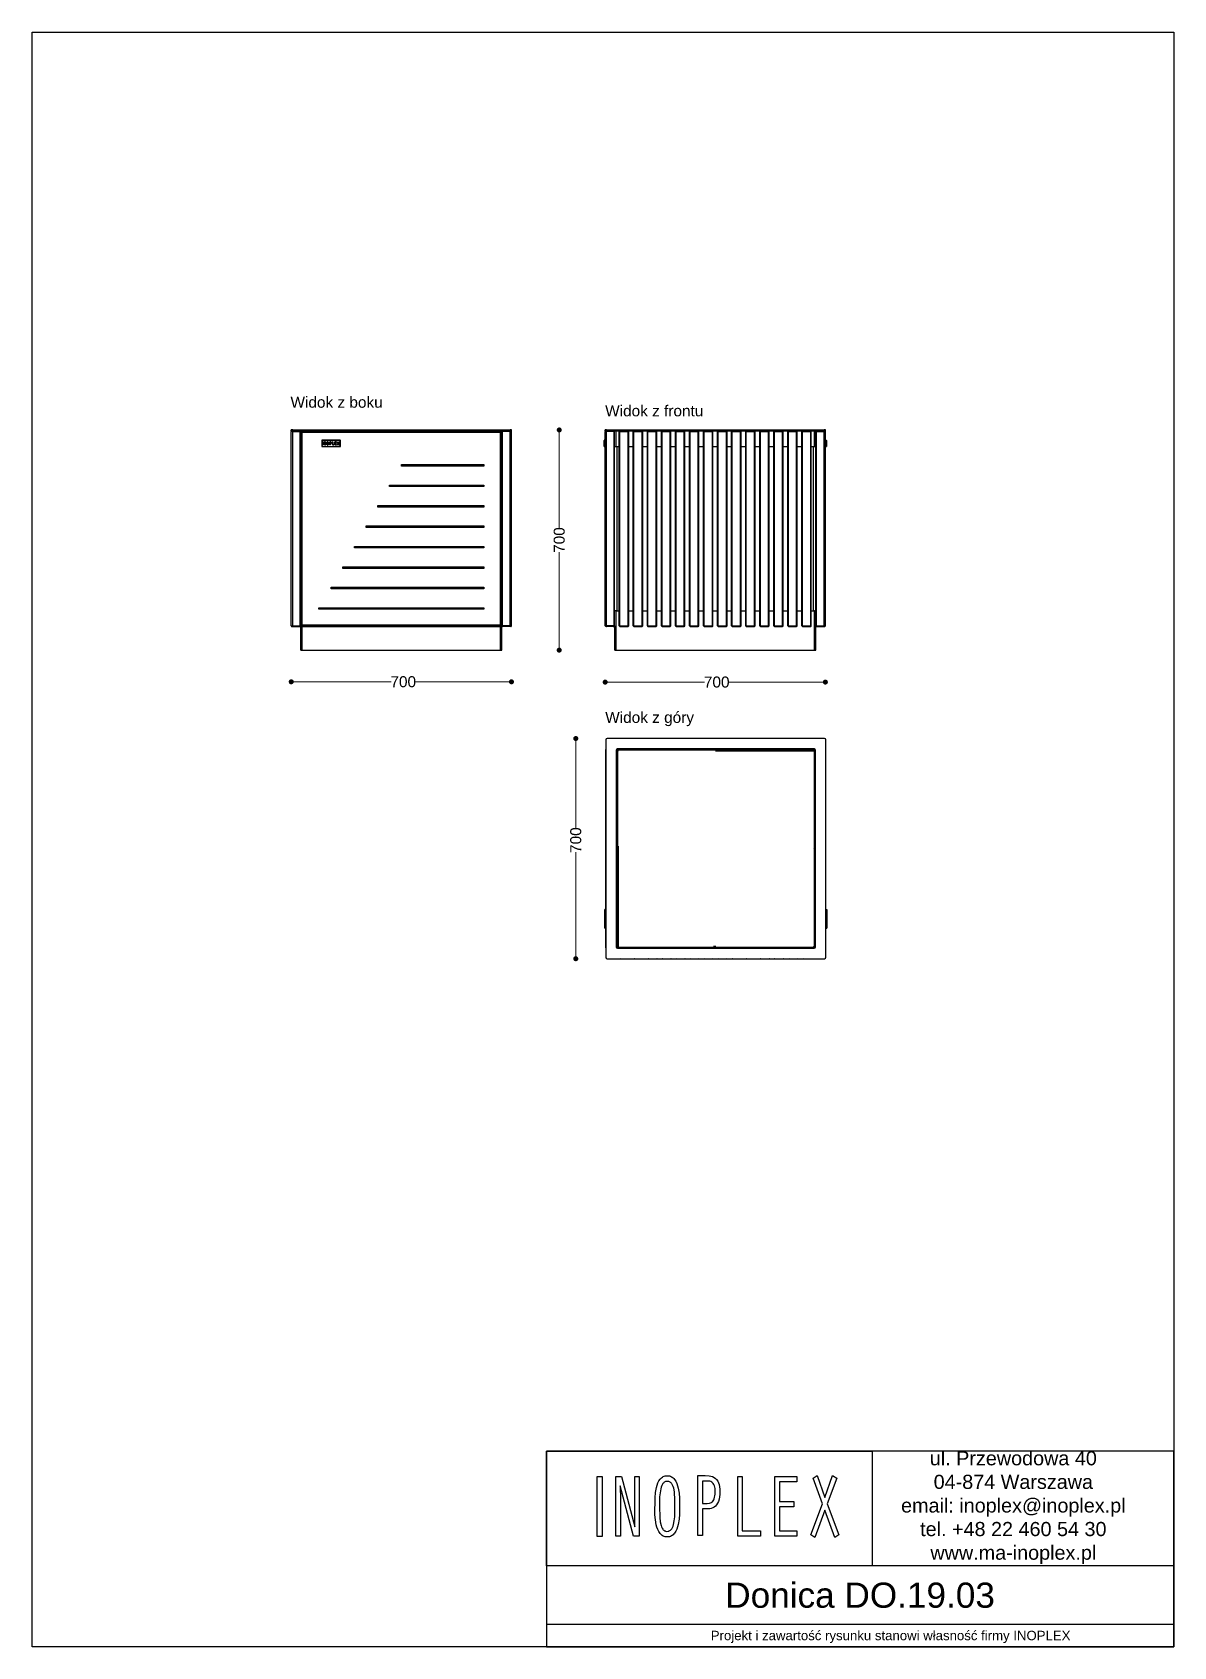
# Model space of a CAD drawing. Header units: millimetres. Extents: x 10366 to 13995, y 24552 to 29685.
import ezdxf

# ---------------------------------------------------------------- set-up
doc = ezdxf.new("R2010")
doc.units = ezdxf.units.MM
doc.header["$LTSCALE"] = 3
doc.layers.add('Default', color=7, linetype='Continuous')
doc.layers.add('DomyÅ›lny', color=7, linetype='Continuous')
doc.styles.get("Standard").update_dxf_attribs({"font": 'arial.ttf'})
doc.dimstyles.new('MATEUSZ', dxfattribs={"dimtxt": 35, "dimasz": 16, "dimexe": 0.18, "dimexo": 0.0625, "dimgap": 0.09, "dimtad": 0, "dimdec": 0, "dimdsep": 46, "dimtxsty": 'Standard', "dimblk": 'DOT', "dimcen": 0.09, "dimse1": 1, "dimse2": 1, "dimadec": 0, "dimazin": 0, "dimtfac": 1, "dimtdec": 0, "dimtofl": 0, "dimtmove": 0, "dimatfit": 3, "dimfxl": 1, "dimtolj": 1, "dimtzin": 0, "dimlwd": 9, "dimlwe": 9, "dimarcsym": 0})

msp = doc.modelspace()

# ---------------------------------------------------------------- texts
for s, p in [('Widok z boku', (11187.1, 28491.2)), ('Widok z frontu', (12187.5, 28463.8)), ('Widok z góry', (12187.7, 27489.3))]:
    msp.add_text(s, height=34.962).set_placement(p)
at = {"attachment_point": 5}
for s, width, gutter_width, heights, insert, char_height in [('ul. Przewodowa 40\\P04-874 Warszawa\\Pemail: inoplex@inoplex.pl\\Ptel. +48 22 460 54 30\\Pwww.ma-inoplex.pl', 1019.877, 1, [432.7], (13485.1, 24994.8), 45), ('Donica DO.19.03', 1993.625, 1, [0], (12997.9, 24715.8), 80), ('\\pxqc;Projekt i zawartość rysunku stanowi własność firmy INOPLEX ', 1800.088, 12.5, [70.5], (13095, 24583.6), 30)]:
    msp.add_mtext_dynamic_manual_height_columns(s, width=width, gutter_width=gutter_width, heights=heights, dxfattribs=dict(at, insert=insert, char_height=char_height))

# ---------------------------------------------------------------- blocks, each defined once
blk = doc.blocks.new('_Dot')
at = {"color": 0, "linetype": 'ByBlock', "lineweight": -2}
blk.add_line((-0.5, 0), (-1, 0), dxfattribs=at)
at = {"color": 0, "linetype": 'ByBlock', "const_width": 0.5}
blk.add_lwpolyline([(-0.25, 0, 1), (0.25, 0, 1)], format="xyb", close=True, dxfattribs=at)
blk = doc.blocks.new('*D20')
at = {"color": 0, "lineweight": 9, "transparency": 16777216}
for p, q in [((12094.1, 27423.6), (12094.1, 27155)), ((12094.1, 26755.6), (12094.1, 27077.9))]:
    blk.add_line(p, q, dxfattribs=at)
at = {"layer": 'Defpoints', "color": 0, "transparency": 16777216}
for p in [(12094.1, 27439.6), (12885, 27439.6), (12885, 26739.6)]:
    blk.add_point(p, dxfattribs=at)
at = {"color": 0, "lineweight": 9, "transparency": 16777216, "xscale": 16, "yscale": 16, "zscale": 16}
for p, rotation in [((12094.1, 27439.6), 90), ((12094.1, 26739.6), 270)]:
    blk.add_blockref('_Dot', p, dxfattribs=dict(at, rotation=rotation))
at = {"color": 0, "transparency": 16777216, "insert": (12094.1, 27116.5), "char_height": 35, "attachment_point": 5, "rotation": 90}
blk.add_mtext('\\A1;700', dxfattribs=at)
blk = doc.blocks.new('*D21')
at = {"color": 0, "lineweight": 9, "transparency": 16777216}
for p, q in [((12203.6, 27618.9), (12503.6, 27618.9)), ((12871.6, 27618.9), (12580.7, 27618.9))]:
    blk.add_line(p, q, dxfattribs=at)
at = {"layer": 'Defpoints', "color": 0, "transparency": 16777216}
for p in [(12187.6, 28420.7), (12887.6, 28420.7), (12887.6, 27618.9)]:
    blk.add_point(p, dxfattribs=at)
at = {"color": 0, "lineweight": 9, "transparency": 16777216, "xscale": 16, "yscale": 16, "zscale": 16, "rotation": 180}
blk.add_blockref('_Dot', (12187.6, 27618.9), dxfattribs=at)
at = {"color": 0, "lineweight": 9, "transparency": 16777216, "xscale": 16, "yscale": 16, "zscale": 16}
blk.add_blockref('_Dot', (12887.6, 27618.9), dxfattribs=at)
at = {"color": 0, "transparency": 16777216, "insert": (12542.1, 27618.9), "char_height": 35, "attachment_point": 5}
blk.add_mtext('\\A1;700', dxfattribs=at)
blk = doc.blocks.new('*D23')
at = {"color": 0, "lineweight": 9, "transparency": 16777216}
for p, q in [((11205.5, 27619.9), (11507, 27619.9)), ((11873.5, 27619.9), (11584.1, 27619.9))]:
    blk.add_line(p, q, dxfattribs=at)
at = {"layer": 'Defpoints', "color": 0, "transparency": 16777216}
for p in [(11189.5, 27797.5), (11889.5, 27797.5), (11889.5, 27619.9)]:
    blk.add_point(p, dxfattribs=at)
at = {"color": 0, "lineweight": 9, "transparency": 16777216, "xscale": 16, "yscale": 16, "zscale": 16, "rotation": 180}
blk.add_blockref('_Dot', (11189.5, 27619.9), dxfattribs=at)
at = {"color": 0, "lineweight": 9, "transparency": 16777216, "xscale": 16, "yscale": 16, "zscale": 16}
blk.add_blockref('_Dot', (11889.5, 27619.9), dxfattribs=at)
at = {"color": 0, "transparency": 16777216, "insert": (11545.5, 27619.9), "char_height": 35, "attachment_point": 5}
blk.add_mtext('\\A1;700', dxfattribs=at)
blk = doc.blocks.new('*D24')
at = {"color": 0, "lineweight": 9, "transparency": 16777216}
for p, q in [((12041.5, 28404.5), (12041.5, 28109.1)), ((12041.5, 27736.5), (12041.5, 28032))]:
    blk.add_line(p, q, dxfattribs=at)
at = {"layer": 'Defpoints', "color": 0, "transparency": 16777216}
for p in [(11889.4, 28420.5), (12041.5, 28420.5), (11859.4, 27720.5)]:
    blk.add_point(p, dxfattribs=at)
at = {"color": 0, "lineweight": 9, "transparency": 16777216, "xscale": 16, "yscale": 16, "zscale": 16}
for p, rotation in [((12041.5, 28420.5), 90), ((12041.5, 27720.5), 270)]:
    blk.add_blockref('_Dot', p, dxfattribs=dict(at, rotation=rotation))
at = {"color": 0, "transparency": 16777216, "insert": (12041.5, 28070.5), "char_height": 35, "attachment_point": 5, "rotation": 90}
blk.add_mtext('\\A1;700', dxfattribs=at)
blk = doc.blocks.new('logo inoplex techniczne')
at = {"layer": 'DomyÅ›lny'}
for points in [[(-66.02, 24.77, 0), (-63.31, 24.77, 0), (-63.31, -0.1, 0), (-66.02, -0.1, 0)], [(-55.75, 24.71, 0), (-52.64, 24.71, 0), (-45.3, 3.93, 0), (-45.23, 4, 0), (-45.34, 9.52, 0), (-45.34, 24.71, 0), (-42.86, 24.71, 0), (-42.86, 0, 0), (-45.97, 0, 0), (-53.3, 20.82, 0), (-53.38, 20.74, 0), (-53.27, 15.15, 0), (-53.27, 0, 0), (-55.75, 0, 0)], [(-20.58, 12.37, 0), (-20.67, 9.09, 0), (-20.91, 7.01, 0), (-21.38, 4.89, 0), (-21.74, 3.87, 0), (-22.18, 2.91, 0), (-22.73, 2.03, 0), (-23.38, 1.25, 0), (-23.76, 0.91, 0), (-24.16, 0.61, 0), (-24.6, 0.34, 0), (-25.07, 0.11, 0), (-25.58, -0.07, 0), (-26.13, -0.21, 0), (-26.71, -0.3, 0), (-27.33, -0.33, 0), (-27.97, -0.31, 0), (-28.57, -0.24, 0), (-29.13, -0.12, 0), (-29.65, 0.05, 0), (-30.14, 0.26, 0), (-30.59, 0.51, 0), (-31.01, 0.8, 0), (-31.39, 1.13, 0), (-32.07, 1.88, 0), (-32.63, 2.73, 0), (-33.09, 3.67, 0), (-33.45, 4.68, 0), (-33.94, 6.78, 0), (-34.19, 8.87, 0), (-34.15, 15.92, 0), (-33.88, 18.05, 0), (-33.36, 20.15, 0), (-32.99, 21.14, 0), (-32.52, 22.06, 0), (-31.96, 22.89, 0), (-31.3, 23.62, 0), (-30.92, 23.94, 0), (-30.52, 24.22, 0), (-30.08, 24.46, 0), (-29.61, 24.67, 0), (-29.1, 24.83, 0), (-28.56, 24.95, 0), (-27.99, 25.02, 0), (-26.75, 25.01, 0), (-26.16, 24.92, 0), (-25.61, 24.79, 0), (-25.1, 24.61, 0), (-24.62, 24.39, 0), (-24.18, 24.13, 0), (-23.77, 23.83, 0), (-23.4, 23.49, 0), (-22.74, 22.73, 0), (-22.19, 21.86, 0), (-21.74, 20.91, 0), (-21.39, 19.9, 0), (-20.91, 17.79, 0), (-20.67, 15.71, 0)], [(-31.69, 12.37, 0), (-31.5, 7.78, 0), (-31.22, 5.96, 0), (-30.79, 4.47, 0), (-30.5, 3.86, 0), (-30.17, 3.33, 0), (-29.79, 2.88, 0), (-29.58, 2.69, 0), (-29.35, 2.53, 0), (-29.11, 2.38, 0), (-28.86, 2.26, 0), (-28.59, 2.16, 0), (-28.3, 2.09, 0), (-27.68, 2.01, 0), (-26.95, 2.03, 0), (-26.59, 2.09, 0), (-26.26, 2.18, 0), (-25.95, 2.3, 0), (-25.66, 2.45, 0), (-25.39, 2.62, 0), (-25.15, 2.83, 0), (-24.92, 3.06, 0), (-24.51, 3.58, 0), (-24.18, 4.19, 0), (-23.9, 4.87, 0), (-23.51, 6.39, 0), (-23.29, 8.07, 0), (-23.19, 14.97, 0), (-23.47, 18.39, 0), (-23.84, 19.89, 0), (-24.11, 20.55, 0), (-24.43, 21.14, 0), (-24.83, 21.65, 0), (-25.05, 21.87, 0), (-25.29, 22.07, 0), (-25.56, 22.24, 0), (-25.84, 22.39, 0), (-26.15, 22.51, 0), (-26.48, 22.6, 0), (-26.83, 22.67, 0), (-27.21, 22.7, 0), (-27.61, 22.7, 0), (-27.99, 22.67, 0), (-28.35, 22.6, 0), (-28.68, 22.49, 0), (-28.99, 22.35, 0), (-29.28, 22.19, 0), (-29.54, 21.99, 0), (-29.79, 21.76, 0), (-30.02, 21.52, 0), (-30.41, 20.95, 0), (-30.74, 20.3, 0), (-31.01, 19.58, 0), (-31.38, 18, 0), (-31.59, 16.32, 0)], [(-8.01, 0.35, 0), (-10.49, 0.35, 0), (-10.49, 25.06, 0), (-6.41, 25.06, 0), (-4.32, 25.03, 0), (-3.3, 24.91, 0), (-2.38, 24.68, 0), (-1.54, 24.36, 0), (-0.8, 23.94, 0), (-0.15, 23.43, 0), (0.41, 22.83, 0), (0.87, 22.13, 0), (1.23, 21.35, 0), (1.49, 20.48, 0), (1.64, 19.52, 0), (1.69, 18.48, 0), (1.63, 17.32, 0), (1.46, 16.25, 0), (1.18, 15.29, 0), (0.8, 14.42, 0), (0.33, 13.66, 0), (-0.22, 13, 0), (-0.85, 12.45, 0), (-1.54, 12.01, 0), (-2.3, 11.68, 0), (-3.12, 11.46, 0), (-3.98, 11.36, 0), (-8.01, 11.35, 0)], [(-8.01, 13.58, 0), (-5.3, 13.6, 0), (-4.02, 13.65, 0), (-3.47, 13.77, 0), (-2.97, 13.96, 0), (-2.73, 14.09, 0), (-2.52, 14.24, 0), (-2.12, 14.59, 0), (-1.77, 15.02, 0), (-1.48, 15.52, 0), (-1.25, 16.09, 0), (-1.07, 16.73, 0), (-0.96, 17.44, 0), (-0.91, 18.22, 0), (-0.92, 19, 0), (-1, 19.71, 0), (-1.15, 20.34, 0), (-1.37, 20.89, 0), (-1.66, 21.37, 0), (-2, 21.78, 0), (-2.41, 22.12, 0), (-2.88, 22.39, 0), (-3.41, 22.6, 0), (-3.99, 22.74, 0), (-4.62, 22.82, 0), (-8.01, 22.84, 0)], [(11.46, 24.71, 0), (13.94, 24.71, 0), (13.94, 2.22, 0), (24.09, 2.22, 0), (24.09, 0, 0), (11.46, 0, 0)], [(32.01, 24.71, 0), (44.04, 24.71, 0), (44.04, 22.48, 0), (34.49, 22.48, 0), (34.49, 14.33, 0), (42.38, 14.33, 0), (42.38, 12.11, 0), (34.49, 12.11, 0), (34.49, 2.22, 0), (44.04, 2.22, 0), (44.04, 0, 0), (32.01, 0, 0)], [(54.09, -0.48, 0), (51.87, 0.56, 0), (58.31, 13.45, 0), (53.02, 24.04, 0), (55.31, 25.19, 0), (59.54, 15.96, 0), (63.76, 25.19, 0), (66.05, 24.04, 0), (60.76, 13.45, 0), (67.2, 0.56, 0), (64.98, -0.48, 0), (59.57, 10.82, 0)]]:
    blk.add_polyline3d(points, close=True, dxfattribs=at)

# ---------------------------------------------------------------- dimensions: what is measured, and where the dimension line sits
dim = msp.add_linear_dim(base=(12041.5, 28420.5), p1=(11859.4, 27720.5), p2=(11889.4, 28420.5), angle=90, dimstyle='MATEUSZ')
dim.commit()
dim.dimension.update_dxf_attribs({"geometry": '*D24', "text_midpoint": (12041.5, 28070.5)})
for base, p1, p2, picture, middle in [((12887.6, 27618.9), (12187.6, 28420.7), (12887.6, 28420.7), '*D21', (12542.1, 27618.9)), ((11889.5, 27619.9), (11189.5, 27797.5), (11889.5, 27797.5), '*D23', (11545.5, 27619.9))]:
    dim = msp.add_linear_dim(base=base, p1=p1, p2=p2, dimstyle='MATEUSZ')
    dim.commit()
    dim.dimension.update_dxf_attribs({"geometry": picture, "text_midpoint": middle, "dimtype": 160})
dim = msp.add_linear_dim(base=(12094.1, 27439.6), p1=(12885, 26739.6), p2=(12885, 27439.6), angle=90, dimstyle='MATEUSZ')
dim.commit()
dim.dimension.update_dxf_attribs({"geometry": '*D20', "text_midpoint": (12094.1, 27116.5), "dimtype": 160})

# ---------------------------------------------------------------- linework, layer by layer
for p, q in [((13995, 24809.6), (12194.9, 24809.6)), ((13994.7, 24623), (12001.1, 24623))]:
    msp.add_line(p, q)
for points in [[(10366.2, 24552.5), (10366.2, 29684.6), (13995, 29684.6), (13995, 24552.5)], [(12001.1, 25174.2), (13036.2, 25174.6), (13036.2, 24810), (12001.1, 24809.6)], [(12001.1, 24552.5), (13995, 24552.5), (13995, 25174.2), (12001.1, 25174.2)]]:
    msp.add_lwpolyline(points, close=True)
at = {"layer": 'Default'}
for p, q in [((11189.5, 28417.5), (11189.5, 28420.5)), ((11189.5, 27797.5), (11189.5, 28415.5)), ((11194, 28420.5), (11885, 28420.5)), ((11194, 28417.5), (11194, 28420.5)), ((11194, 28417.5), (11885, 28417.5)), ((11194, 28415.5), (11217.5, 28415.5)), ((11194, 27797.5), (11194, 28415.5)), ((11217.5, 27797.5), (11217.5, 28415.5)), ((11219.5, 27797.5), (11219.5, 28415.5)), ((11219.6, 28413.1), (11219.6, 28417.5)), ((11224.1, 27800), (11224.1, 28413.1)), ((11855, 28413.1), (11224.1, 28413.1)), ((11224.1, 28413.1), (11855, 28413.1)), ((11286.2, 28387.2), (11286.2, 28367.9)), ((11345.5, 28387.6), (11286.6, 28387.6)), ((11345.5, 28387.2), (11286.6, 28387.2)), ((11286.6, 28387.2), (11286.6, 28367.9)), ((11290.2, 28372.7), (11290.2, 28382.4)), ((11290.2, 28372.7), (11290.2, 28382.4)), ((11290.2, 28382.4), (11291.3, 28382.4)), ((11290.2, 28382.4), (11291.3, 28382.4)), ((11290.2, 28382.4), (11290.2, 28372.7)), ((11291.3, 28382.4), (11290.2, 28382.4)), ((11290.2, 28382.4), (11291.3, 28382.4)), ((11290.2, 28372.7), (11290.2, 28382.4)), ((11291.3, 28382.4), (11291.3, 28372.7)), ((11291.3, 28382.4), (11291.3, 28372.7)), ((11291.3, 28372.7), (11291.3, 28382.4)), ((11291.3, 28382.4), (11291.3, 28372.7)), ((11294.2, 28382.4), (11295.4, 28382.4)), ((11294.2, 28382.4), (11295.4, 28382.4)), ((11294.2, 28372.7), (11294.2, 28382.4)), ((11294.2, 28372.7), (11294.2, 28382.4)), ((11294.2, 28372.7), (11294.2, 28382.4)), ((11294.2, 28382.4), (11294.2, 28372.7)), ((11295.4, 28382.4), (11294.2, 28382.4)), ((11294.2, 28382.4), (11295.4, 28382.4)), ((11298, 28372.7), (11295.2, 28380.9)), ((11298, 28372.7), (11295.2, 28380.9)), ((11298, 28372.7), (11295.2, 28380.9)), ((11295.2, 28380.9), (11298, 28372.7)), ((11295.4, 28382.4), (11298.3, 28374.3)), ((11295.4, 28382.4), (11298.3, 28374.3)), ((11295.4, 28382.4), (11298.3, 28374.3)), ((11298.3, 28374.3), (11295.4, 28382.4)), ((11298.3, 28382.4), (11299.2, 28382.4)), ((11298.3, 28382.4), (11299.2, 28382.4)), ((11298.3, 28376.5), (11298.3, 28382.4)), ((11298.3, 28376.5), (11298.3, 28382.4)), ((11298.3, 28382.4), (11299.2, 28382.4)), ((11299.2, 28382.4), (11298.3, 28382.4)), ((11298.3, 28376.5), (11298.3, 28382.4)), ((11298.3, 28382.4), (11298.3, 28376.5)), ((11299.2, 28382.4), (11299.2, 28372.7)), ((11299.2, 28382.4), (11299.2, 28372.7)), ((11299.2, 28382.4), (11299.2, 28372.7)), ((11299.2, 28372.7), (11299.2, 28382.4)), ((11311.8, 28372.9), (11311.8, 28382.5)), ((11311.8, 28372.9), (11311.8, 28382.5)), ((11311.8, 28382.5), (11311.8, 28372.9)), ((11311.8, 28372.9), (11311.8, 28382.5)), ((11312.8, 28381.6), (11312.8, 28378)), ((11312.8, 28381.6), (11312.8, 28378)), ((11312.8, 28381.6), (11312.8, 28378)), ((11312.8, 28378), (11312.8, 28381.6)), ((11320.4, 28382.4), (11321.4, 28382.4)), ((11320.4, 28382.4), (11321.4, 28382.4)), ((11320.4, 28372.7), (11320.4, 28382.4)), ((11320.4, 28372.7), (11320.4, 28382.4)), ((11320.4, 28382.4), (11320.4, 28372.7)), ((11321.4, 28382.4), (11320.4, 28382.4)), ((11320.4, 28372.7), (11320.4, 28382.4)), ((11320.4, 28382.4), (11321.4, 28382.4)), ((11321.4, 28382.4), (11321.4, 28373.6)), ((11321.4, 28382.4), (11321.4, 28373.6)), ((11321.4, 28373.6), (11321.4, 28382.4)), ((11321.4, 28382.4), (11321.4, 28373.6)), ((11328.4, 28382.4), (11333.1, 28382.4)), ((11328.4, 28382.4), (11333.1, 28382.4)), ((11328.4, 28372.7), (11328.4, 28382.4)), ((11328.4, 28372.7), (11328.4, 28382.4)), ((11328.4, 28382.4), (11328.4, 28372.7)), ((11333.1, 28382.4), (11328.4, 28382.4)), ((11328.4, 28372.7), (11328.4, 28382.4)), ((11328.4, 28382.4), (11333.1, 28382.4)), ((11329.4, 28381.5), (11329.4, 28378.3)), ((11329.4, 28381.5), (11329.4, 28378.3)), ((11333.1, 28381.5), (11329.4, 28381.5)), ((11333.1, 28381.5), (11329.4, 28381.5)), ((11329.4, 28381.5), (11333.1, 28381.5)), ((11329.4, 28378.3), (11329.4, 28381.5)), ((11329.4, 28381.5), (11329.4, 28378.3)), ((11333.1, 28381.5), (11329.4, 28381.5)), ((11333.1, 28382.4), (11333.1, 28381.5)), ((11333.1, 28382.4), (11333.1, 28381.5)), ((11333.1, 28381.5), (11333.1, 28382.4)), ((11333.1, 28382.4), (11333.1, 28381.5)), ((11336.6, 28382.1), (11337.5, 28382.6)), ((11336.6, 28382.1), (11337.5, 28382.6)), ((11337.5, 28382.6), (11336.6, 28382.1)), ((11336.6, 28382.1), (11337.5, 28382.6)), ((11338.6, 28378), (11336.6, 28382.1)), ((11338.6, 28378), (11336.6, 28382.1)), ((11336.6, 28382.1), (11338.6, 28378)), ((11338.6, 28378), (11336.6, 28382.1)), ((11337.5, 28382.6), (11339.1, 28379)), ((11337.5, 28382.6), (11339.1, 28379)), ((11339.1, 28379), (11337.5, 28382.6)), ((11337.5, 28382.6), (11339.1, 28379)), ((11339.1, 28379), (11340.8, 28382.6)), ((11339.1, 28379), (11340.8, 28382.6)), ((11340.8, 28382.6), (11339.1, 28379)), ((11339.1, 28379), (11340.8, 28382.6)), ((11341.7, 28382.1), (11339.6, 28378)), ((11341.7, 28382.1), (11339.6, 28378)), ((11339.6, 28378), (11341.7, 28382.1)), ((11341.7, 28382.1), (11339.6, 28378)), ((11340.8, 28382.6), (11341.7, 28382.1)), ((11340.8, 28382.6), (11341.7, 28382.1)), ((11341.7, 28382.1), (11340.8, 28382.6)), ((11340.8, 28382.6), (11341.7, 28382.1)), ((11345.5, 28367.9), (11345.5, 28387.2)), ((11345.9, 28367.9), (11345.9, 28387.2)), ((11855, 27800), (11855, 28413.1)), ((11859.4, 28413.1), (11859.4, 28417.5)), ((11859.5, 27797.5), (11859.5, 28415.5)), ((11861.5, 27797.5), (11861.5, 28415.5)), ((11885, 28415.5), (11861.5, 28415.5)), ((11885, 28417.5), (11885, 28420.5)), ((11885, 27797.5), (11885, 28415.5)), ((11889.5, 28417.5), (11889.5, 28420.5)), ((11889.5, 27797.5), (11889.5, 28415.5)), ((12184.7, 28368.1), (12184.7, 28387.3)), ((12184.8, 28382.7), (12184.8, 28382.2)), ((12184.8, 28379.1), (12184.8, 28382.7)), ((12184.8, 28382.2), (12184.8, 28378.1)), ((12187.3, 28387.7), (12185.1, 28387.7)), ((12185.1, 28368.1), (12185.1, 28387.3)), ((12187.3, 28387.3), (12185.1, 28387.3)), ((12187.3, 28368.1), (12187.3, 28387.3)), ((12187.6, 28417.7), (12187.6, 28420.7)), ((12187.6, 27797.7), (12187.6, 28415.7)), ((12187.7, 27800.2), (12187.7, 28413.2)), ((12192.1, 28420.7), (12883.2, 28420.7)), ((12192.1, 28417.7), (12192.1, 28420.7)), ((12192.1, 28417.7), (12883.2, 28417.7)), ((12215.6, 28415.7), (12192.1, 28415.7)), ((12192.1, 27797.7), (12192.1, 28415.7)), ((12215.6, 27797.7), (12215.6, 28415.7)), ((12217.6, 27797.7), (12217.6, 28415.7)), ((12217.7, 28415.7), (12217.7, 28417.7)), ((12222.2, 28367.7), (12222.2, 28417.7)), ((12232.3, 27797.7), (12232.3, 28415.7)), ((12234.3, 28415.7), (12260.3, 28415.7)), ((12234.3, 27797.7), (12234.3, 28415.7)), ((12260.3, 27797.7), (12260.3, 28415.7)), ((12262.3, 27797.7), (12262.3, 28415.7)), ((12277, 27797.7), (12277, 28415.7)), ((12279, 28415.7), (12305, 28415.7)), ((12279, 27797.7), (12279, 28415.7)), ((12305, 27797.7), (12305, 28415.7)), ((12307, 27797.7), (12307, 28415.7)), ((12321.6, 27797.7), (12321.6, 28415.7)), ((12323.6, 28415.7), (12349.6, 28415.7)), ((12323.6, 27797.7), (12323.6, 28415.7)), ((12349.6, 27797.7), (12349.6, 28415.7)), ((12351.6, 27797.7), (12351.6, 28415.7)), ((12366.3, 27797.7), (12366.3, 28415.7)), ((12368.3, 28415.7), (12394.3, 28415.7)), ((12368.3, 27797.7), (12368.3, 28415.7)), ((12394.3, 27797.7), (12394.3, 28415.7)), ((12396.3, 27797.7), (12396.3, 28415.7)), ((12410.9, 27797.7), (12410.9, 28415.7)), ((12412.9, 28415.7), (12438.9, 28415.7)), ((12412.9, 27797.7), (12412.9, 28415.7)), ((12438.9, 27797.7), (12438.9, 28415.7)), ((12440.9, 27797.7), (12440.9, 28415.7)), ((12455.6, 27797.7), (12455.6, 28415.7)), ((12457.6, 28415.7), (12483.6, 28415.7)), ((12457.6, 27797.7), (12457.6, 28415.7)), ((12483.6, 27797.7), (12483.6, 28415.7)), ((12485.6, 27797.7), (12485.6, 28415.7)), ((12500.3, 27797.7), (12500.3, 28415.7)), ((12502.3, 27797.7), (12502.3, 28415.7)), ((12502.3, 28415.7), (12528.3, 28415.7)), ((12528.3, 27797.7), (12528.3, 28415.7)), ((12530.3, 27797.7), (12530.3, 28415.7)), ((12544.9, 27797.7), (12544.9, 28415.7)), ((12546.9, 28415.7), (12572.9, 28415.7)), ((12546.9, 27797.7), (12546.9, 28415.7)), ((12572.9, 27797.7), (12572.9, 28415.7)), ((12574.9, 27797.7), (12574.9, 28415.7)), ((12589.6, 27797.7), (12589.6, 28415.7)), ((12591.6, 28415.7), (12617.6, 28415.7)), ((12591.6, 27797.7), (12591.6, 28415.7)), ((12617.6, 27797.7), (12617.6, 28415.7)), ((12619.6, 27797.7), (12619.6, 28415.7)), ((12634.2, 27797.7), (12634.2, 28415.7)), ((12636.2, 28415.7), (12662.2, 28415.7)), ((12636.2, 27797.7), (12636.2, 28415.7)), ((12662.2, 27797.7), (12662.2, 28415.7)), ((12664.2, 27797.7), (12664.2, 28415.7)), ((12678.9, 27797.7), (12678.9, 28415.7)), ((12680.9, 28415.7), (12706.9, 28415.7)), ((12680.9, 27797.7), (12680.9, 28415.7)), ((12706.9, 27797.7), (12706.9, 28415.7)), ((12708.9, 27797.7), (12708.9, 28415.7)), ((12723.6, 27797.7), (12723.6, 28415.7)), ((12725.6, 28415.7), (12751.6, 28415.7)), ((12725.6, 27797.7), (12725.6, 28415.7)), ((12751.6, 27797.7), (12751.6, 28415.7)), ((12753.6, 27797.7), (12753.6, 28415.7)), ((12768.2, 27797.7), (12768.2, 28415.7)), ((12770.2, 28415.7), (12796.2, 28415.7)), ((12770.2, 27797.7), (12770.2, 28415.7)), ((12796.2, 27797.7), (12796.2, 28415.7)), ((12798.2, 27797.7), (12798.2, 28415.7)), ((12812.9, 27797.7), (12812.9, 28415.7)), ((12814.9, 28415.7), (12840.9, 28415.7)), ((12814.9, 27797.7), (12814.9, 28415.7)), ((12840.9, 27797.7), (12840.9, 28415.7)), ((12842.9, 27797.7), (12842.9, 28415.7)), ((12853.1, 28367.7), (12853.1, 28417.7)), ((12857.6, 28367.7), (12857.6, 28417.7)), ((12857.6, 27797.7), (12857.6, 28415.7)), ((12859.6, 27797.7), (12859.6, 28415.7)), ((12859.6, 28415.7), (12883.2, 28415.7)), ((12883.2, 28417.7), (12883.2, 28420.7)), ((12883.2, 27797.7), (12883.2, 28415.7)), ((12887.6, 28417.7), (12887.6, 28420.7)), ((12887.6, 27797.7), (12887.6, 28415.7)), ((12888.1, 28387.7), (12890.3, 28387.7)), ((12888.1, 28387.3), (12888.1, 28368.1)), ((12888.1, 28387.3), (12890.3, 28387.3)), ((12890.3, 28387.3), (12890.3, 28368.1)), ((12890.6, 28372.8), (12890.6, 28382.5)), ((12890.7, 28387.3), (12890.7, 28368.1)), ((11286.6, 28367.9), (11345.5, 28367.9)), ((11286.6, 28367.5), (11345.5, 28367.5)), ((11291.3, 28372.7), (11290.2, 28372.7)), ((11291.3, 28372.7), (11290.2, 28372.7)), ((11290.2, 28372.7), (11291.3, 28372.7)), ((11291.3, 28372.7), (11290.2, 28372.7)), ((11295.2, 28372.7), (11294.2, 28372.7)), ((11295.2, 28372.7), (11294.2, 28372.7)), ((11295.2, 28372.7), (11294.2, 28372.7)), ((11294.2, 28372.7), (11295.2, 28372.7)), ((11295.1, 28380.8), (11295.2, 28378.6)), ((11295.1, 28380.8), (11295.2, 28378.6)), ((11295.1, 28380.8), (11295.2, 28378.6)), ((11295.2, 28378.6), (11295.1, 28380.8)), ((11295.2, 28378.6), (11295.2, 28372.7)), ((11295.2, 28378.6), (11295.2, 28372.7)), ((11295.2, 28378.6), (11295.2, 28372.7)), ((11295.2, 28372.7), (11295.2, 28378.6)), ((11299.2, 28372.7), (11298, 28372.7)), ((11299.2, 28372.7), (11298, 28372.7)), ((11299.2, 28372.7), (11298, 28372.7)), ((11298, 28372.7), (11299.2, 28372.7)), ((11298.3, 28374.3), (11298.3, 28376.5)), ((11298.3, 28374.3), (11298.3, 28376.5)), ((11298.3, 28374.3), (11298.3, 28376.5)), ((11298.3, 28376.5), (11298.3, 28374.3)), ((11312.8, 28372.9), (11311.8, 28372.9)), ((11312.8, 28372.9), (11311.8, 28372.9)), ((11311.8, 28372.9), (11312.8, 28372.9)), ((11312.8, 28372.9), (11311.8, 28372.9)), ((11312.8, 28377.2), (11312.8, 28372.9)), ((11312.8, 28377.2), (11312.8, 28372.9)), ((11312.8, 28372.9), (11312.8, 28377.2)), ((11312.8, 28377.2), (11312.8, 28372.9)), ((11325.3, 28372.7), (11320.4, 28372.7)), ((11325.3, 28372.7), (11320.4, 28372.7)), ((11320.4, 28372.7), (11325.3, 28372.7)), ((11325.3, 28372.7), (11320.4, 28372.7)), ((11321.4, 28373.6), (11325.3, 28373.6)), ((11321.4, 28373.6), (11325.3, 28373.6)), ((11325.3, 28373.6), (11321.4, 28373.6)), ((11321.4, 28373.6), (11325.3, 28373.6)), ((11325.3, 28373.6), (11325.3, 28372.7)), ((11325.3, 28373.6), (11325.3, 28372.7)), ((11325.3, 28372.7), (11325.3, 28373.6)), ((11325.3, 28373.6), (11325.3, 28372.7)), ((11333.1, 28372.7), (11328.4, 28372.7)), ((11333.1, 28372.7), (11328.4, 28372.7)), ((11328.4, 28372.7), (11333.1, 28372.7)), ((11333.1, 28372.7), (11328.4, 28372.7)), ((11329.4, 28378.3), (11332.4, 28378.3)), ((11329.4, 28378.3), (11332.4, 28378.3)), ((11332.4, 28378.3), (11329.4, 28378.3)), ((11329.4, 28378.3), (11332.4, 28378.3)), ((11329.4, 28377.5), (11329.4, 28373.6)), ((11329.4, 28377.5), (11329.4, 28373.6)), ((11332.4, 28377.5), (11329.4, 28377.5)), ((11332.4, 28377.5), (11329.4, 28377.5)), ((11329.4, 28377.5), (11332.4, 28377.5)), ((11329.4, 28373.6), (11329.4, 28377.5)), ((11332.4, 28377.5), (11329.4, 28377.5)), ((11329.4, 28377.5), (11329.4, 28373.6)), ((11329.4, 28373.6), (11333.1, 28373.6)), ((11329.4, 28373.6), (11333.1, 28373.6)), ((11333.1, 28373.6), (11329.4, 28373.6)), ((11329.4, 28373.6), (11333.1, 28373.6)), ((11332.4, 28378.3), (11332.4, 28377.5)), ((11332.4, 28378.3), (11332.4, 28377.5)), ((11332.4, 28377.5), (11332.4, 28378.3)), ((11332.4, 28378.3), (11332.4, 28377.5)), ((11333.1, 28373.6), (11333.1, 28372.7)), ((11333.1, 28373.6), (11333.1, 28372.7)), ((11333.1, 28372.7), (11333.1, 28373.6)), ((11333.1, 28373.6), (11333.1, 28372.7)), ((11336.1, 28373), (11338.6, 28378)), ((11336.1, 28373), (11338.6, 28378)), ((11338.6, 28378), (11336.1, 28373)), ((11336.1, 28373), (11338.6, 28378)), ((11337, 28372.6), (11336.1, 28373)), ((11337, 28372.6), (11336.1, 28373)), ((11336.1, 28373), (11337, 28372.6)), ((11337, 28372.6), (11336.1, 28373)), ((11339.1, 28377), (11337, 28372.6)), ((11339.1, 28377), (11337, 28372.6)), ((11337, 28372.6), (11339.1, 28377)), ((11339.1, 28377), (11337, 28372.6)), ((11341.2, 28372.6), (11339.1, 28377)), ((11341.2, 28372.6), (11339.1, 28377)), ((11339.1, 28377), (11341.2, 28372.6)), ((11341.2, 28372.6), (11339.1, 28377)), ((11339.6, 28378), (11342.1, 28373)), ((11339.6, 28378), (11342.1, 28373)), ((11342.1, 28373), (11339.6, 28378)), ((11339.6, 28378), (11342.1, 28373)), ((11342.1, 28373), (11341.2, 28372.6)), ((11342.1, 28373), (11341.2, 28372.6)), ((11341.2, 28372.6), (11342.1, 28373)), ((11342.1, 28373), (11341.2, 28372.6)), ((12184.8, 28378.1), (12184.8, 28373.1)), ((12184.8, 28372.7), (12184.8, 28377.1)), ((12184.8, 28373.1), (12184.8, 28372.7)), ((12187.3, 28368.1), (12185.1, 28368.1)), ((12187.3, 28367.7), (12185.1, 28367.7)), ((12222.2, 28367.7), (12232.3, 28367.7)), ((12225.2, 27845.7), (12225.2, 28367.7)), ((12262.3, 28367.7), (12277, 28367.7)), ((12307, 28367.7), (12321.6, 28367.7)), ((12351.6, 28367.7), (12366.3, 28367.7)), ((12396.3, 28367.7), (12410.9, 28367.7)), ((12440.9, 28367.7), (12455.6, 28367.7)), ((12485.6, 28367.7), (12500.3, 28367.7)), ((12530.3, 28367.7), (12544.9, 28367.7)), ((12574.9, 28367.7), (12589.6, 28367.7)), ((12619.6, 28367.7), (12634.2, 28367.7)), ((12664.2, 28367.7), (12678.9, 28367.7)), ((12708.9, 28367.7), (12723.6, 28367.7)), ((12753.6, 28367.7), (12768.2, 28367.7)), ((12798.2, 28367.7), (12812.9, 28367.7)), ((12842.9, 28367.7), (12853.1, 28367.7)), ((12850.1, 27845.7), (12850.1, 28367.7)), ((12888.1, 28368.1), (12890.3, 28368.1)), ((12888.1, 28367.7), (12890.3, 28367.7)), ((11539.5, 28310.5), (11801.5, 28310.5)), ((11539.5, 28305.5), (11539.5, 28310.5)), ((11801.5, 28305.5), (11539.5, 28305.5)), ((11801.5, 28310.5), (11801.5, 28305.5)), ((11502.3, 28245.5), (11801.5, 28245.5)), ((11502.3, 28240.5), (11502.3, 28245.5)), ((11801.5, 28240.5), (11502.3, 28240.5)), ((11801.5, 28245.5), (11801.5, 28240.5)), ((11465, 28180.5), (11801.5, 28180.5)), ((11465, 28175.5), (11465, 28180.5)), ((11801.5, 28180.5), (11801.5, 28175.5)), ((11801.5, 28175.5), (11465, 28175.5)), ((11427.8, 28115.5), (11801.5, 28115.5)), ((11427.8, 28110.5), (11427.8, 28115.5)), ((11801.5, 28110.5), (11427.8, 28110.5)), ((11801.5, 28115.5), (11801.5, 28110.5)), ((11390.5, 28050.5), (11801.5, 28050.5)), ((11390.5, 28045.5), (11390.5, 28050.5)), ((11801.5, 28045.5), (11390.5, 28045.5)), ((11801.5, 28050.5), (11801.5, 28045.5)), ((11353.3, 27980.5), (11353.3, 27985.5)), ((11353.3, 27985.5), (11801.5, 27985.5)), ((11801.5, 27980.5), (11353.3, 27980.5)), ((11801.5, 27985.5), (11801.5, 27980.5)), ((11316.1, 27920.5), (11801.5, 27920.5)), ((11316.1, 27915.5), (11316.1, 27920.5)), ((11801.5, 27920.5), (11801.5, 27915.5)), ((11801.5, 27915.5), (11316.1, 27915.5)), ((11277.5, 27855.5), (11801.5, 27855.5)), ((11277.5, 27850.5), (11277.5, 27855.5)), ((11801.5, 27850.5), (11277.5, 27850.5)), ((11801.5, 27855.5), (11801.5, 27850.5)), ((12222.2, 27720.7), (12222.2, 27845.7)), ((12222.2, 27845.7), (12232.3, 27845.7)), ((12262.3, 27845.7), (12277, 27845.7)), ((12307, 27845.7), (12321.6, 27845.7)), ((12351.6, 27845.7), (12366.3, 27845.7)), ((12396.3, 27845.7), (12410.9, 27845.7)), ((12440.9, 27845.7), (12455.6, 27845.7)), ((12485.6, 27845.7), (12500.3, 27845.7)), ((12530.3, 27845.7), (12544.9, 27845.7)), ((12574.9, 27845.7), (12589.6, 27845.7)), ((12619.6, 27845.7), (12634.2, 27845.7)), ((12664.2, 27845.7), (12678.9, 27845.7)), ((12708.9, 27845.7), (12723.6, 27845.7)), ((12753.6, 27845.7), (12768.2, 27845.7)), ((12798.2, 27845.7), (12812.9, 27845.7)), ((12842.9, 27845.7), (12853.1, 27845.7)), ((12853.1, 27720.7), (12853.1, 27845.7)), ((12857.6, 27720.7), (12857.6, 27845.7)), ((11194, 27797.5), (11217.5, 27797.5)), ((11194, 27795.5), (11217.5, 27795.5)), ((11219.6, 27720.5), (11219.6, 27800.1)), ((11855, 27800), (11224.1, 27800)), ((11224.1, 27720.5), (11224.1, 27800)), ((11224.1, 27800), (11855, 27800)), ((11224.1, 27795.5), (11855, 27795.5)), ((11854.9, 27720.5), (11854.9, 27800.3)), ((11859.4, 27720.5), (11859.4, 27800.1)), ((11885, 27797.5), (11861.5, 27797.5)), ((11885, 27795.5), (11861.5, 27795.5)), ((12215.6, 27797.7), (12192.1, 27797.7)), ((12215.6, 27795.7), (12192.1, 27795.7)), ((12217.7, 27720.7), (12217.7, 27797.7)), ((12234.3, 27797.7), (12260.3, 27797.7)), ((12234.3, 27795.7), (12260.3, 27795.7)), ((12279, 27797.7), (12305, 27797.7)), ((12279, 27795.7), (12305, 27795.7)), ((12323.6, 27797.7), (12349.6, 27797.7)), ((12323.6, 27795.7), (12349.6, 27795.7)), ((12368.3, 27797.7), (12394.3, 27797.7)), ((12368.3, 27795.7), (12394.3, 27795.7)), ((12412.9, 27797.7), (12438.9, 27797.7)), ((12412.9, 27795.7), (12438.9, 27795.7)), ((12457.6, 27797.7), (12483.6, 27797.7)), ((12457.6, 27795.7), (12483.6, 27795.7)), ((12502.3, 27797.7), (12528.3, 27797.7)), ((12502.3, 27795.7), (12528.3, 27795.7)), ((12546.9, 27797.7), (12572.9, 27797.7)), ((12546.9, 27795.7), (12572.9, 27795.7)), ((12591.6, 27797.7), (12617.6, 27797.7)), ((12591.6, 27795.7), (12617.6, 27795.7)), ((12636.2, 27797.7), (12662.2, 27797.7)), ((12636.2, 27795.7), (12662.2, 27795.7)), ((12680.9, 27797.7), (12706.9, 27797.7)), ((12680.9, 27795.7), (12706.9, 27795.7)), ((12725.6, 27797.7), (12751.6, 27797.7)), ((12725.6, 27795.7), (12751.6, 27795.7)), ((12770.2, 27797.7), (12796.2, 27797.7)), ((12770.2, 27795.7), (12796.2, 27795.7)), ((12814.9, 27797.7), (12840.9, 27797.7)), ((12814.9, 27795.7), (12840.9, 27795.7)), ((12859.6, 27797.7), (12883.2, 27797.7)), ((12859.6, 27795.7), (12883.2, 27795.7)), ((11224.1, 27720.5), (11854.9, 27720.5)), ((12222.2, 27720.7), (12853.1, 27720.7)), ((12189.5, 27435.1), (12189.5, 26744.1)), ((12885, 27439.6), (12194, 27439.6)), ((12851.9, 27406.5), (12227, 27406.5)), ((12889.5, 26744.1), (12889.5, 27435.1)), ((12189.6, 27405.1), (12189.6, 26774.2)), ((12189.6, 26774.2), (12189.6, 27405.1)), ((12222.6, 27402), (12222.6, 26777.2)), ((12226.3, 27402.7), (12226.3, 26776.5)), ((12852.6, 27402.7), (12226.3, 27402.7)), ((12849.6, 27399.7), (12538.5, 27399.7)), ((12852.6, 26776.5), (12852.6, 27402.7)), ((12856.4, 26777.2), (12856.4, 27402)), ((12229.3, 27097.3), (12229.3, 26779.7)), ((12849.6, 27089.6), (12849.6, 27090.1)), ((12186.6, 26836.7), (12186.6, 26895.6)), ((12189.2, 26896), (12187, 26896)), ((12189.2, 26895.6), (12187, 26895.6)), ((12187, 26836.7), (12187, 26895.6)), ((12189.2, 26836.7), (12189.2, 26895.6)), ((12890, 26896), (12892.2, 26896)), ((12890, 26895.6), (12892.2, 26895.6)), ((12890, 26895.6), (12890, 26836.7)), ((12892.2, 26895.6), (12892.2, 26836.7)), ((12892.6, 26895.6), (12892.6, 26836.7)), ((12186.6, 26879.6), (12187.2, 26879.6)), ((12186.6, 26879.6), (12187.2, 26879.6)), ((12186.7, 26892), (12186.7, 26890.9)), ((12186.7, 26888), (12186.7, 26886.8)), ((12186.7, 26886.8), (12186.7, 26883.9)), ((12186.7, 26883.9), (12186.7, 26883)), ((12186.7, 26861.8), (12186.7, 26860.8)), ((12186.7, 26860.8), (12186.7, 26856.9)), ((12186.7, 26853.8), (12186.7, 26849.1)), ((12186.7, 26846.1), (12186.7, 26843.5)), ((12186.7, 26845.2), (12186.7, 26846.1)), ((12186.7, 26845.6), (12186.7, 26844.7)), ((12186.7, 26843.5), (12186.7, 26845.6)), ((12186.7, 26844.7), (12186.7, 26843.1)), ((12186.7, 26843.1), (12186.7, 26841.4)), ((12186.7, 26842.6), (12186.7, 26840.1)), ((12186.7, 26840.5), (12186.7, 26842.6)), ((12186.7, 26841.4), (12186.7, 26840.5)), ((12892.6, 26852.7), (12891.9, 26852.7)), ((12892.6, 26852.7), (12891.9, 26852.7)), ((12892.4, 26892.2), (12892.4, 26891.3)), ((12892.4, 26889.7), (12892.4, 26892.2)), ((12892.4, 26891.8), (12892.4, 26889.7)), ((12892.4, 26890.9), (12892.4, 26891.8)), ((12892.4, 26889.2), (12892.4, 26890.9)), ((12892.4, 26887.6), (12892.4, 26889.2)), ((12892.4, 26888.7), (12892.4, 26886.7)), ((12892.4, 26886.2), (12892.4, 26888.7)), ((12892.4, 26886.7), (12892.4, 26887.6)), ((12892.4, 26887.1), (12892.4, 26886.2)), ((12892.4, 26878.5), (12892.4, 26883.2)), ((12892.4, 26871.4), (12892.4, 26875.4)), ((12892.4, 26870.5), (12892.4, 26871.4)), ((12892.4, 26848.4), (12892.4, 26849.3)), ((12892.4, 26845.5), (12892.4, 26848.4)), ((12892.4, 26844.3), (12892.4, 26845.5)), ((12892.4, 26840.3), (12892.4, 26841.4)), ((12186.7, 26840.1), (12186.7, 26840.9)), ((12189.2, 26836.7), (12187, 26836.7)), ((12189.2, 26836.3), (12187, 26836.3)), ((12890, 26836.7), (12892.2, 26836.7)), ((12890, 26836.3), (12892.2, 26836.3)), ((12194, 26739.6), (12885, 26739.6)), ((12226.3, 26776.5), (12852.6, 26776.5)), ((12227, 26772.7), (12851.9, 26772.7)), ((12531.8, 26779.5), (12539.7, 26779.5))]:
    msp.add_line(p, q, dxfattribs=at)
for points in [[(11194, 28420.5, 0), (11189.5, 28420.5, 0)], [(11189.5, 28417.5, 0), (11189.5, 28417.5, 0), (11189.5, 28417.5, 0), (11189.5, 28417.5, 0), (11189.5, 28417.5, 0), (11189.5, 28417.5, 0), (11189.5, 28417.5, 0), (11189.5, 28417.5, 0), (11189.5, 28417.5, 0), (11189.5, 28417.5, 0), (11189.5, 28417.5, 0), (11189.5, 28417.5, 0), (11189.5, 28417.5, 0), (11189.5, 28417.5, 0), (11189.5, 28417.5, 0), (11189.6, 28417.5, 0), (11190.1, 28417.5, 0), (11194, 28417.5, 0)], [(11194, 28415.5, 0), (11190.8, 28415.5, 0), (11189.8, 28415.5, 0), (11189.6, 28415.5, 0), (11189.5, 28415.5, 0), (11189.5, 28415.5, 0), (11189.5, 28415.5, 0), (11189.5, 28415.5, 0), (11189.5, 28415.5, 0), (11189.5, 28415.5, 0), (11189.5, 28415.5, 0), (11189.5, 28415.5, 0), (11189.5, 28415.5, 0), (11189.5, 28415.5, 0), (11189.5, 28415.5, 0), (11189.5, 28415.5, 0), (11189.5, 28415.5, 0), (11189.5, 28415.5, 0), (11189.5, 28415.5, 0)], [(11194, 28415.5, 0), (11194, 28417.5, 0)], [(11217.5, 28415.5, 0), (11217.5, 28417.5, 0)], [(11219.5, 28415.5, 0), (11219.5, 28415.5, 0), (11219.5, 28415.5, 0), (11219.5, 28415.5, 0), (11219.5, 28415.5, 0), (11219.5, 28415.5, 0), (11219.5, 28415.5, 0), (11219.5, 28415.5, 0), (11219.5, 28415.5, 0), (11219.5, 28415.5, 0), (11219.5, 28415.5, 0), (11219.5, 28415.5, 0), (11219.5, 28415.5, 0), (11219.5, 28415.5, 0), (11219.5, 28415.5, 0), (11219.3, 28415.5, 0), (11217.5, 28415.5, 0)], [(11224.1, 28413.1, 0), (11219.6, 28413.1, 0)], [(11224.1, 28413.1, 0), (11224.1, 28416.2, 0), (11224.1, 28417.2, 0), (11224.1, 28417.5, 0), (11224.1, 28417.5, 0), (11224.1, 28417.5, 0), (11224.1, 28417.5, 0), (11224.1, 28417.5, 0), (11224.1, 28417.5, 0), (11224.1, 28417.5, 0), (11224.1, 28417.5, 0), (11224.1, 28417.5, 0), (11224.1, 28417.5, 0), (11224.1, 28417.5, 0), (11224.1, 28417.5, 0), (11224.1, 28417.5, 0), (11224.1, 28417.5, 0), (11224.1, 28417.5, 0), (11224.1, 28417.5, 0)], [(11286.6, 28387.2, 0), (11286.2, 28387.2, 0)], [(11286.6, 28387.6, 0), (11286.6, 28387.6, 0), (11286.6, 28387.6, 0), (11286.6, 28387.6, 0), (11286.6, 28387.6, 0), (11286.6, 28387.6, 0), (11286.6, 28387.6, 0), (11286.6, 28387.6, 0), (11286.6, 28387.6, 0), (11286.6, 28387.6, 0), (11286.6, 28387.6, 0), (11286.6, 28387.6, 0), (11286.6, 28387.6, 0), (11286.6, 28387.5, 0), (11286.6, 28387.5, 0), (11286.6, 28387.5, 0), (11286.6, 28387.2, 0)], [(11311.8, 28382.5, 0), (11313.4, 28382.5, 0), (11314.3, 28382.5, 0), (11314.6, 28382.5, 0), (11315, 28382.4, 0), (11315.3, 28382.2, 0), (11315.6, 28382.1, 0), (11315.9, 28381.9, 0), (11316.1, 28381.6, 0), (11316.3, 28381.4, 0), (11316.4, 28381.1, 0), (11316.5, 28380.7, 0), (11316.6, 28380.4, 0), (11316.6, 28379.9, 0), (11316.6, 28379.5, 0), (11316.5, 28379.1, 0), (11316.4, 28378.7, 0), (11316.2, 28378.4, 0), (11316.1, 28378.1, 0), (11315.8, 28377.8, 0), (11315.6, 28377.6, 0), (11315.3, 28377.4, 0), (11315, 28377.3, 0), (11314.7, 28377.2, 0), (11314.4, 28377.2, 0), (11312.8, 28377.2, 0)], [(11311.8, 28382.5, 0), (11313.4, 28382.5, 0), (11314.3, 28382.5, 0), (11314.6, 28382.5, 0), (11315, 28382.4, 0), (11315.3, 28382.2, 0), (11315.6, 28382.1, 0), (11315.9, 28381.9, 0), (11316.1, 28381.6, 0), (11316.3, 28381.4, 0), (11316.4, 28381.1, 0), (11316.5, 28380.7, 0), (11316.6, 28380.4, 0), (11316.6, 28379.9, 0), (11316.6, 28379.5, 0), (11316.5, 28379.1, 0), (11316.4, 28378.7, 0), (11316.2, 28378.4, 0), (11316.1, 28378.1, 0), (11315.8, 28377.8, 0), (11315.6, 28377.6, 0), (11315.3, 28377.4, 0), (11315, 28377.3, 0), (11314.7, 28377.2, 0), (11314.4, 28377.2, 0), (11312.8, 28377.2, 0)], [(11312.8, 28377.2, 0), (11314.3, 28377.2, 0), (11314.7, 28377.2, 0), (11315, 28377.3, 0), (11315.4, 28377.4, 0), (11315.5, 28377.5, 0), (11315.7, 28377.6, 0), (11315.8, 28377.8, 0), (11316, 28378, 0), (11316.2, 28378.4, 0), (11316.4, 28378.7, 0), (11316.5, 28379, 0), (11316.6, 28379.4, 0), (11316.6, 28379.8, 0), (11316.6, 28380.1, 0), (11316.5, 28380.5, 0), (11316.5, 28380.9, 0), (11316.3, 28381.2, 0), (11316.2, 28381.5, 0), (11316, 28381.7, 0), (11315.9, 28381.8, 0), (11315.8, 28382, 0), (11315.6, 28382.1, 0), (11315.3, 28382.2, 0), (11315, 28382.4, 0), (11314.6, 28382.5, 0), (11314.2, 28382.5, 0), (11311.8, 28382.5, 0)], [(11311.8, 28382.5, 0), (11313.4, 28382.5, 0), (11314.3, 28382.5, 0), (11314.6, 28382.5, 0), (11315, 28382.4, 0), (11315.3, 28382.2, 0), (11315.6, 28382.1, 0), (11315.9, 28381.9, 0), (11316.1, 28381.6, 0), (11316.3, 28381.4, 0), (11316.4, 28381.1, 0), (11316.5, 28380.7, 0), (11316.6, 28380.4, 0), (11316.6, 28379.9, 0), (11316.6, 28379.5, 0), (11316.5, 28379.1, 0), (11316.4, 28378.7, 0), (11316.2, 28378.4, 0), (11316.1, 28378.1, 0), (11315.8, 28377.8, 0), (11315.6, 28377.6, 0), (11315.3, 28377.4, 0), (11315, 28377.3, 0), (11314.7, 28377.2, 0), (11314.4, 28377.2, 0), (11312.8, 28377.2, 0)], [(11312.8, 28378, 0), (11313.9, 28378, 0), (11314.4, 28378.1, 0), (11314.6, 28378.1, 0), (11314.8, 28378.2, 0), (11314.9, 28378.2, 0), (11315, 28378.3, 0), (11315.1, 28378.4, 0), (11315.2, 28378.6, 0), (11315.4, 28378.8, 0), (11315.4, 28379, 0), (11315.5, 28379.3, 0), (11315.6, 28379.5, 0), (11315.6, 28379.8, 0), (11315.6, 28380.2, 0), (11315.5, 28380.4, 0), (11315.5, 28380.7, 0), (11315.4, 28380.9, 0), (11315.3, 28381.1, 0), (11315.2, 28381.2, 0), (11315, 28381.4, 0), (11314.8, 28381.5, 0), (11314.6, 28381.6, 0), (11314.4, 28381.6, 0), (11314.1, 28381.6, 0), (11312.8, 28381.6, 0)], [(11312.8, 28378, 0), (11313.9, 28378, 0), (11314.4, 28378.1, 0), (11314.6, 28378.1, 0), (11314.8, 28378.2, 0), (11314.9, 28378.2, 0), (11315, 28378.3, 0), (11315.1, 28378.4, 0), (11315.2, 28378.6, 0), (11315.4, 28378.8, 0), (11315.4, 28379, 0), (11315.5, 28379.3, 0), (11315.6, 28379.5, 0), (11315.6, 28379.8, 0), (11315.6, 28380.2, 0), (11315.5, 28380.4, 0), (11315.5, 28380.7, 0), (11315.4, 28380.9, 0), (11315.3, 28381.1, 0), (11315.2, 28381.2, 0), (11315, 28381.4, 0), (11314.8, 28381.5, 0), (11314.6, 28381.6, 0), (11314.4, 28381.6, 0), (11314.1, 28381.6, 0), (11312.8, 28381.6, 0)], [(11312.8, 28378, 0), (11313.9, 28378, 0), (11314.4, 28378.1, 0), (11314.6, 28378.1, 0), (11314.8, 28378.2, 0), (11314.9, 28378.2, 0), (11315, 28378.3, 0), (11315.1, 28378.4, 0), (11315.2, 28378.6, 0), (11315.4, 28378.8, 0), (11315.4, 28379, 0), (11315.5, 28379.3, 0), (11315.6, 28379.5, 0), (11315.6, 28379.8, 0), (11315.6, 28380.2, 0), (11315.5, 28380.4, 0), (11315.5, 28380.7, 0), (11315.4, 28380.9, 0), (11315.3, 28381.1, 0), (11315.2, 28381.2, 0), (11315, 28381.4, 0), (11314.8, 28381.5, 0), (11314.6, 28381.6, 0), (11314.4, 28381.6, 0), (11314.1, 28381.6, 0), (11312.8, 28381.6, 0)], [(11312.8, 28381.6, 0), (11313.8, 28381.6, 0), (11314.3, 28381.6, 0), (11314.5, 28381.6, 0), (11314.8, 28381.5, 0), (11314.9, 28381.4, 0), (11315, 28381.4, 0), (11315.1, 28381.3, 0), (11315.2, 28381.2, 0), (11315.2, 28381.1, 0), (11315.3, 28381, 0), (11315.4, 28380.9, 0), (11315.5, 28380.7, 0), (11315.5, 28380.5, 0), (11315.6, 28380.2, 0), (11315.6, 28379.7, 0), (11315.5, 28379.2, 0), (11315.4, 28379, 0), (11315.3, 28378.8, 0), (11315.2, 28378.6, 0), (11315.1, 28378.5, 0), (11315.1, 28378.4, 0), (11315, 28378.3, 0), (11314.9, 28378.2, 0), (11314.8, 28378.2, 0), (11314.6, 28378.1, 0), (11314.5, 28378.1, 0), (11314.4, 28378.1, 0), (11314.2, 28378.1, 0), (11312.8, 28378, 0)], [(11345.5, 28387.2, 0), (11345.5, 28387.6, 0)], [(11345.9, 28387.2, 0), (11345.9, 28387.2, 0), (11345.9, 28387.2, 0), (11345.9, 28387.2, 0), (11345.9, 28387.2, 0), (11345.9, 28387.2, 0), (11345.9, 28387.2, 0), (11345.9, 28387.2, 0), (11345.9, 28387.2, 0), (11345.9, 28387.2, 0), (11345.9, 28387.2, 0), (11345.9, 28387.2, 0), (11345.9, 28387.2, 0), (11345.9, 28387.2, 0), (11345.9, 28387.2, 0), (11345.9, 28387.2, 0), (11345.5, 28387.2, 0)], [(11855, 28413.1, 0), (11855, 28416.2, 0), (11855, 28417.2, 0), (11855, 28417.5, 0), (11855, 28417.5, 0), (11855, 28417.5, 0), (11855, 28417.5, 0), (11855, 28417.5, 0), (11855, 28417.5, 0), (11855, 28417.5, 0), (11855, 28417.5, 0), (11855, 28417.5, 0), (11855, 28417.5, 0), (11855, 28417.5, 0), (11855, 28417.5, 0), (11855, 28417.5, 0), (11855, 28417.5, 0), (11855, 28417.5, 0), (11855, 28417.5, 0)], [(11859.5, 28413.1, 0), (11859.5, 28413.1, 0), (11859.5, 28413.1, 0), (11859.5, 28413.1, 0), (11859.5, 28413.1, 0), (11859.5, 28413.1, 0), (11859.5, 28413.1, 0), (11859.5, 28413.1, 0), (11859.5, 28413.1, 0), (11859.5, 28413.1, 0), (11859.5, 28413.1, 0), (11859.5, 28413.1, 0), (11859.5, 28413.1, 0), (11859.5, 28413.1, 0), (11859.5, 28413.1, 0), (11859.4, 28413.1, 0), (11859, 28413.1, 0), (11855, 28413.1, 0)], [(11859.5, 28415.5, 0), (11859.5, 28415.5, 0), (11859.5, 28415.5, 0), (11859.5, 28415.5, 0), (11859.5, 28415.5, 0), (11859.5, 28415.5, 0), (11859.5, 28415.5, 0), (11859.5, 28415.5, 0), (11859.5, 28415.5, 0), (11859.5, 28415.5, 0), (11859.5, 28415.5, 0), (11859.5, 28415.5, 0), (11859.5, 28415.5, 0), (11859.5, 28415.5, 0), (11859.6, 28415.5, 0), (11859.8, 28415.5, 0), (11861.5, 28415.5, 0)], [(11861.5, 28415.5, 0), (11861.5, 28417.5, 0)], [(11889.5, 28420.5, 0), (11889.5, 28420.5, 0), (11889.5, 28420.5, 0), (11889.5, 28420.5, 0), (11889.5, 28420.5, 0), (11889.5, 28420.5, 0), (11889.5, 28420.5, 0), (11889.5, 28420.5, 0), (11889.5, 28420.5, 0), (11889.5, 28420.5, 0), (11889.5, 28420.5, 0), (11889.5, 28420.5, 0), (11889.5, 28420.5, 0), (11889.5, 28420.5, 0), (11889.5, 28420.5, 0), (11889.4, 28420.5, 0), (11889, 28420.5, 0), (11885, 28420.5, 0)], [(11885, 28417.5, 0), (11889.5, 28417.5, 0)], [(11885, 28415.5, 0), (11885, 28417.5, 0)], [(11885, 28415.5, 0), (11888.2, 28415.5, 0), (11889.2, 28415.5, 0), (11889.4, 28415.5, 0), (11889.5, 28415.5, 0), (11889.5, 28415.5, 0), (11889.5, 28415.5, 0), (11889.5, 28415.5, 0), (11889.5, 28415.5, 0), (11889.5, 28415.5, 0), (11889.5, 28415.5, 0), (11889.5, 28415.5, 0), (11889.5, 28415.5, 0), (11889.5, 28415.5, 0), (11889.5, 28415.5, 0), (11889.5, 28415.5, 0), (11889.5, 28415.5, 0), (11889.5, 28415.5, 0), (11889.5, 28415.5, 0)], [(12185.1, 28387.3, 0), (12184.7, 28387.3, 0)], [(12185.1, 28387.7, 0), (12185.1, 28387.7, 0), (12185.1, 28387.7, 0), (12185.1, 28387.7, 0), (12185.1, 28387.7, 0), (12185.1, 28387.7, 0), (12185.1, 28387.7, 0), (12185.1, 28387.7, 0), (12185.1, 28387.7, 0), (12185.1, 28387.7, 0), (12185.1, 28387.7, 0), (12185.1, 28387.7, 0), (12185.1, 28387.7, 0), (12185.1, 28387.7, 0), (12185.1, 28387.7, 0), (12185.1, 28387.6, 0), (12185.1, 28387.3, 0)], [(12187.3, 28387.3, 0), (12187.3, 28387.7, 0)], [(12187.7, 28387.3, 0), (12187.7, 28387.3, 0), (12187.7, 28387.3, 0), (12187.7, 28387.3, 0), (12187.7, 28387.3, 0), (12187.7, 28387.3, 0), (12187.7, 28387.3, 0), (12187.7, 28387.3, 0), (12187.7, 28387.3, 0), (12187.7, 28387.3, 0), (12187.7, 28387.3, 0), (12187.7, 28387.3, 0), (12187.7, 28387.3, 0), (12187.7, 28387.3, 0), (12187.7, 28387.3, 0), (12187.7, 28387.3, 0), (12187.3, 28387.3, 0)], [(12192.1, 28420.7, 0), (12187.6, 28420.7, 0)], [(12187.6, 28417.7, 0), (12187.6, 28417.7, 0), (12187.6, 28417.7, 0), (12187.6, 28417.7, 0), (12187.6, 28417.7, 0), (12187.6, 28417.7, 0), (12187.6, 28417.7, 0), (12187.6, 28417.7, 0), (12187.6, 28417.7, 0), (12187.6, 28417.7, 0), (12187.6, 28417.7, 0), (12187.6, 28417.7, 0), (12187.6, 28417.7, 0), (12187.7, 28417.7, 0), (12187.7, 28417.7, 0), (12187.8, 28417.7, 0), (12188.2, 28417.7, 0), (12192.1, 28417.7, 0)], [(12187.6, 28415.7, 0), (12187.6, 28415.7, 0), (12187.6, 28415.7, 0), (12187.6, 28415.7, 0), (12187.6, 28415.7, 0), (12187.6, 28415.7, 0), (12187.6, 28415.7, 0), (12187.6, 28415.7, 0), (12187.6, 28415.7, 0), (12187.6, 28415.7, 0), (12187.6, 28415.7, 0), (12187.6, 28415.7, 0), (12187.6, 28415.7, 0), (12187.7, 28415.7, 0), (12187.7, 28415.7, 0), (12187.8, 28415.7, 0), (12188.2, 28415.7, 0), (12192.1, 28415.7, 0)], [(12192.1, 28415.7, 0), (12192.1, 28417.7, 0)], [(12215.6, 28417.7, 0), (12215.6, 28417.7, 0), (12215.6, 28417.7, 0), (12215.6, 28417.7, 0), (12215.6, 28417.7, 0), (12215.6, 28417.7, 0), (12215.6, 28417.7, 0), (12215.6, 28417.7, 0), (12215.6, 28417.7, 0), (12215.6, 28417.7, 0), (12215.6, 28417.7, 0), (12215.6, 28417.7, 0), (12215.6, 28417.7, 0), (12215.6, 28417.7, 0), (12215.6, 28417.7, 0), (12215.6, 28417.6, 0), (12215.6, 28417.4, 0), (12215.6, 28415.7, 0)], [(12215.6, 28415.7, 0), (12217.6, 28415.7, 0)], [(12234.3, 28415.7, 0), (12232.3, 28415.7, 0)], [(12234.3, 28417.7, 0), (12234.3, 28417.7, 0), (12234.3, 28417.7, 0), (12234.3, 28417.7, 0), (12234.3, 28417.7, 0), (12234.3, 28417.7, 0), (12234.3, 28417.7, 0), (12234.3, 28417.7, 0), (12234.3, 28417.7, 0), (12234.3, 28417.7, 0), (12234.3, 28417.7, 0), (12234.3, 28417.7, 0), (12234.3, 28417.7, 0), (12234.3, 28417.7, 0), (12234.3, 28417.7, 0), (12234.3, 28417.6, 0), (12234.3, 28417.4, 0), (12234.3, 28415.7, 0)], [(12260.3, 28415.7, 0), (12260.3, 28417.7, 0)], [(12262.3, 28415.7, 0), (12262.3, 28415.7, 0), (12262.3, 28415.7, 0), (12262.3, 28415.7, 0), (12262.3, 28415.7, 0), (12262.3, 28415.7, 0), (12262.3, 28415.7, 0), (12262.3, 28415.7, 0), (12262.3, 28415.7, 0), (12262.3, 28415.7, 0), (12262.3, 28415.7, 0), (12262.3, 28415.7, 0), (12262.3, 28415.7, 0), (12262.3, 28415.7, 0), (12262.2, 28415.7, 0), (12262.1, 28415.7, 0), (12260.3, 28415.7, 0)], [(12279, 28415.7, 0), (12277, 28415.7, 0)], [(12279, 28417.7, 0), (12279, 28417.7, 0), (12279, 28417.7, 0), (12279, 28417.7, 0), (12279, 28417.7, 0), (12279, 28417.7, 0), (12279, 28417.7, 0), (12279, 28417.7, 0), (12279, 28417.7, 0), (12279, 28417.7, 0), (12279, 28417.7, 0), (12279, 28417.7, 0), (12279, 28417.7, 0), (12279, 28417.7, 0), (12279, 28417.7, 0), (12279, 28417.6, 0), (12279, 28417.4, 0), (12279, 28415.7, 0)], [(12305, 28415.7, 0), (12305, 28417.7, 0)], [(12307, 28415.7, 0), (12307, 28415.7, 0), (12307, 28415.7, 0), (12307, 28415.7, 0), (12307, 28415.7, 0), (12307, 28415.7, 0), (12307, 28415.7, 0), (12307, 28415.7, 0), (12307, 28415.7, 0), (12307, 28415.7, 0), (12307, 28415.7, 0), (12307, 28415.7, 0), (12307, 28415.7, 0), (12307, 28415.7, 0), (12306.9, 28415.7, 0), (12306.7, 28415.7, 0), (12305, 28415.7, 0)], [(12323.6, 28415.7, 0), (12321.6, 28415.7, 0)], [(12323.6, 28417.7, 0), (12323.6, 28417.7, 0), (12323.6, 28417.7, 0), (12323.6, 28417.7, 0), (12323.6, 28417.7, 0), (12323.6, 28417.7, 0), (12323.6, 28417.7, 0), (12323.6, 28417.7, 0), (12323.6, 28417.7, 0), (12323.6, 28417.7, 0), (12323.6, 28417.7, 0), (12323.6, 28417.7, 0), (12323.6, 28417.7, 0), (12323.6, 28417.7, 0), (12323.6, 28417.7, 0), (12323.6, 28417.6, 0), (12323.6, 28417.4, 0), (12323.6, 28415.7, 0)], [(12349.6, 28415.7, 0), (12349.6, 28417.7, 0)], [(12351.6, 28415.7, 0), (12351.6, 28415.7, 0), (12351.6, 28415.7, 0), (12351.6, 28415.7, 0), (12351.6, 28415.7, 0), (12351.6, 28415.7, 0), (12351.6, 28415.7, 0), (12351.6, 28415.7, 0), (12351.6, 28415.7, 0), (12351.6, 28415.7, 0), (12351.6, 28415.7, 0), (12351.6, 28415.7, 0), (12351.6, 28415.7, 0), (12351.6, 28415.7, 0), (12351.6, 28415.7, 0), (12351.4, 28415.7, 0), (12349.6, 28415.7, 0)], [(12368.3, 28415.7, 0), (12366.3, 28415.7, 0)], [(12368.3, 28417.7, 0), (12368.3, 28417.7, 0), (12368.3, 28417.7, 0), (12368.3, 28417.7, 0), (12368.3, 28417.7, 0), (12368.3, 28417.7, 0), (12368.3, 28417.7, 0), (12368.3, 28417.7, 0), (12368.3, 28417.7, 0), (12368.3, 28417.7, 0), (12368.3, 28417.7, 0), (12368.3, 28417.7, 0), (12368.3, 28417.7, 0), (12368.3, 28417.7, 0), (12368.3, 28417.7, 0), (12368.3, 28417.6, 0), (12368.3, 28417.4, 0), (12368.3, 28415.7, 0)], [(12394.3, 28415.7, 0), (12394.3, 28417.7, 0)], [(12396.3, 28415.7, 0), (12396.3, 28415.7, 0), (12396.3, 28415.7, 0), (12396.3, 28415.7, 0), (12396.3, 28415.7, 0), (12396.3, 28415.7, 0), (12396.3, 28415.7, 0), (12396.3, 28415.7, 0), (12396.3, 28415.7, 0), (12396.3, 28415.7, 0), (12396.3, 28415.7, 0), (12396.3, 28415.7, 0), (12396.3, 28415.7, 0), (12396.3, 28415.7, 0), (12396.2, 28415.7, 0), (12396, 28415.7, 0), (12394.3, 28415.7, 0)], [(12412.9, 28415.7, 0), (12410.9, 28415.7, 0)], [(12412.9, 28417.7, 0), (12412.9, 28417.7, 0), (12412.9, 28417.7, 0), (12412.9, 28417.7, 0), (12412.9, 28417.7, 0), (12412.9, 28417.7, 0), (12412.9, 28417.7, 0), (12412.9, 28417.7, 0), (12412.9, 28417.7, 0), (12412.9, 28417.7, 0), (12412.9, 28417.7, 0), (12412.9, 28417.7, 0), (12412.9, 28417.7, 0), (12412.9, 28417.7, 0), (12412.9, 28417.7, 0), (12412.9, 28417.6, 0), (12412.9, 28417.4, 0), (12412.9, 28415.7, 0)], [(12438.9, 28415.7, 0), (12438.9, 28417.7, 0)], [(12440.9, 28415.7, 0), (12440.9, 28415.7, 0), (12440.9, 28415.7, 0), (12440.9, 28415.7, 0), (12440.9, 28415.7, 0), (12440.9, 28415.7, 0), (12440.9, 28415.7, 0), (12440.9, 28415.7, 0), (12440.9, 28415.7, 0), (12440.9, 28415.7, 0), (12440.9, 28415.7, 0), (12440.9, 28415.7, 0), (12440.9, 28415.7, 0), (12440.9, 28415.7, 0), (12440.9, 28415.7, 0), (12440.7, 28415.7, 0), (12438.9, 28415.7, 0)], [(12457.6, 28415.7, 0), (12455.6, 28415.7, 0)], [(12457.6, 28417.7, 0), (12457.6, 28417.7, 0), (12457.6, 28417.7, 0), (12457.6, 28417.7, 0), (12457.6, 28417.7, 0), (12457.6, 28417.7, 0), (12457.6, 28417.7, 0), (12457.6, 28417.7, 0), (12457.6, 28417.7, 0), (12457.6, 28417.7, 0), (12457.6, 28417.7, 0), (12457.6, 28417.7, 0), (12457.6, 28417.7, 0), (12457.6, 28417.7, 0), (12457.6, 28417.7, 0), (12457.6, 28417.6, 0), (12457.6, 28417.4, 0), (12457.6, 28415.7, 0)], [(12483.6, 28415.7, 0), (12483.6, 28417.7, 0)], [(12485.6, 28415.7, 0), (12485.6, 28415.7, 0), (12485.6, 28415.7, 0), (12485.6, 28415.7, 0), (12485.6, 28415.7, 0), (12485.6, 28415.7, 0), (12485.6, 28415.7, 0), (12485.6, 28415.7, 0), (12485.6, 28415.7, 0), (12485.6, 28415.7, 0), (12485.6, 28415.7, 0), (12485.6, 28415.7, 0), (12485.6, 28415.7, 0), (12485.6, 28415.7, 0), (12485.6, 28415.7, 0), (12485.5, 28415.7, 0), (12485.4, 28415.7, 0), (12483.6, 28415.7, 0)], [(12502.3, 28415.7, 0), (12500.3, 28415.7, 0)], [(12502.3, 28417.7, 0), (12502.3, 28417.7, 0), (12502.3, 28417.7, 0), (12502.3, 28417.7, 0), (12502.3, 28417.7, 0), (12502.3, 28417.7, 0), (12502.3, 28417.7, 0), (12502.3, 28417.7, 0), (12502.3, 28417.7, 0), (12502.3, 28417.7, 0), (12502.3, 28417.7, 0), (12502.3, 28417.7, 0), (12502.3, 28417.7, 0), (12502.3, 28417.7, 0), (12502.3, 28417.7, 0), (12502.3, 28417.6, 0), (12502.3, 28417.4, 0), (12502.3, 28415.7, 0)], [(12528.3, 28415.7, 0), (12528.3, 28417.7, 0)], [(12530.3, 28415.7, 0), (12530.3, 28415.7, 0), (12530.3, 28415.7, 0), (12530.3, 28415.7, 0), (12530.3, 28415.7, 0), (12530.3, 28415.7, 0), (12530.3, 28415.7, 0), (12530.3, 28415.7, 0), (12530.3, 28415.7, 0), (12530.3, 28415.7, 0), (12530.3, 28415.7, 0), (12530.3, 28415.7, 0), (12530.3, 28415.7, 0), (12530.3, 28415.7, 0), (12530.3, 28415.7, 0), (12530.2, 28415.7, 0), (12530, 28415.7, 0), (12528.3, 28415.7, 0)], [(12546.9, 28415.7, 0), (12544.9, 28415.7, 0)], [(12546.9, 28417.7, 0), (12546.9, 28417.7, 0), (12546.9, 28417.7, 0), (12546.9, 28417.7, 0), (12546.9, 28417.7, 0), (12546.9, 28417.7, 0), (12546.9, 28417.7, 0), (12546.9, 28417.7, 0), (12546.9, 28417.7, 0), (12546.9, 28417.7, 0), (12546.9, 28417.7, 0), (12546.9, 28417.7, 0), (12546.9, 28417.7, 0), (12546.9, 28417.7, 0), (12546.9, 28417.7, 0), (12546.9, 28417.6, 0), (12546.9, 28417.4, 0), (12546.9, 28415.7, 0)], [(12572.9, 28415.7, 0), (12572.9, 28417.7, 0)], [(12574.9, 28415.7, 0), (12574.9, 28415.7, 0), (12574.9, 28415.7, 0), (12574.9, 28415.7, 0), (12574.9, 28415.7, 0), (12574.9, 28415.7, 0), (12574.9, 28415.7, 0), (12574.9, 28415.7, 0), (12574.9, 28415.7, 0), (12574.9, 28415.7, 0), (12574.9, 28415.7, 0), (12574.9, 28415.7, 0), (12574.9, 28415.7, 0), (12574.9, 28415.7, 0), (12574.9, 28415.7, 0), (12574.9, 28415.7, 0), (12574.7, 28415.7, 0), (12572.9, 28415.7, 0)], [(12591.6, 28415.7, 0), (12589.6, 28415.7, 0)], [(12591.6, 28417.7, 0), (12591.6, 28417.7, 0), (12591.6, 28417.7, 0), (12591.6, 28417.7, 0), (12591.6, 28417.7, 0), (12591.6, 28417.7, 0), (12591.6, 28417.7, 0), (12591.6, 28417.7, 0), (12591.6, 28417.7, 0), (12591.6, 28417.7, 0), (12591.6, 28417.7, 0), (12591.6, 28417.7, 0), (12591.6, 28417.7, 0), (12591.6, 28417.7, 0), (12591.6, 28417.7, 0), (12591.6, 28417.6, 0), (12591.6, 28417.4, 0), (12591.6, 28415.7, 0)], [(12617.6, 28415.7, 0), (12617.6, 28417.7, 0)], [(12619.6, 28415.7, 0), (12619.6, 28415.7, 0), (12619.6, 28415.7, 0), (12619.6, 28415.7, 0), (12619.6, 28415.7, 0), (12619.6, 28415.7, 0), (12619.6, 28415.7, 0), (12619.6, 28415.7, 0), (12619.6, 28415.7, 0), (12619.6, 28415.7, 0), (12619.6, 28415.7, 0), (12619.6, 28415.7, 0), (12619.6, 28415.7, 0), (12619.6, 28415.7, 0), (12619.6, 28415.7, 0), (12619.5, 28415.7, 0), (12619.3, 28415.7, 0), (12617.6, 28415.7, 0)], [(12636.2, 28415.7, 0), (12634.2, 28415.7, 0)], [(12636.2, 28417.7, 0), (12636.2, 28417.7, 0), (12636.2, 28417.7, 0), (12636.2, 28417.7, 0), (12636.2, 28417.7, 0), (12636.2, 28417.7, 0), (12636.2, 28417.7, 0), (12636.2, 28417.7, 0), (12636.2, 28417.7, 0), (12636.2, 28417.7, 0), (12636.2, 28417.7, 0), (12636.2, 28417.7, 0), (12636.2, 28417.7, 0), (12636.2, 28417.7, 0), (12636.2, 28417.7, 0), (12636.2, 28417.6, 0), (12636.2, 28417.4, 0), (12636.2, 28415.7, 0)], [(12662.2, 28415.7, 0), (12662.2, 28417.7, 0)], [(12664.2, 28415.7, 0), (12664.2, 28415.7, 0), (12664.2, 28415.7, 0), (12664.2, 28415.7, 0), (12664.2, 28415.7, 0), (12664.2, 28415.7, 0), (12664.2, 28415.7, 0), (12664.2, 28415.7, 0), (12664.2, 28415.7, 0), (12664.2, 28415.7, 0), (12664.2, 28415.7, 0), (12664.2, 28415.7, 0), (12664.2, 28415.7, 0), (12664.2, 28415.7, 0), (12664.2, 28415.7, 0), (12664.2, 28415.7, 0), (12664, 28415.7, 0), (12662.2, 28415.7, 0)], [(12680.9, 28415.7, 0), (12678.9, 28415.7, 0)], [(12680.9, 28417.7, 0), (12680.9, 28417.7, 0), (12680.9, 28417.7, 0), (12680.9, 28417.7, 0), (12680.9, 28417.7, 0), (12680.9, 28417.7, 0), (12680.9, 28417.7, 0), (12680.9, 28417.7, 0), (12680.9, 28417.7, 0), (12680.9, 28417.7, 0), (12680.9, 28417.7, 0), (12680.9, 28417.7, 0), (12680.9, 28417.7, 0), (12680.9, 28417.7, 0), (12680.9, 28417.7, 0), (12680.9, 28417.6, 0), (12680.9, 28417.4, 0), (12680.9, 28415.7, 0)], [(12706.9, 28415.7, 0), (12706.9, 28417.7, 0)], [(12708.9, 28415.7, 0), (12708.9, 28415.7, 0), (12708.9, 28415.7, 0), (12708.9, 28415.7, 0), (12708.9, 28415.7, 0), (12708.9, 28415.7, 0), (12708.9, 28415.7, 0), (12708.9, 28415.7, 0), (12708.9, 28415.7, 0), (12708.9, 28415.7, 0), (12708.9, 28415.7, 0), (12708.9, 28415.7, 0), (12708.9, 28415.7, 0), (12708.9, 28415.7, 0), (12708.9, 28415.7, 0), (12708.8, 28415.7, 0), (12708.7, 28415.7, 0), (12706.9, 28415.7, 0)], [(12725.6, 28415.7, 0), (12723.6, 28415.7, 0)], [(12725.6, 28417.7, 0), (12725.6, 28417.7, 0), (12725.6, 28417.7, 0), (12725.6, 28417.7, 0), (12725.6, 28417.7, 0), (12725.6, 28417.7, 0), (12725.6, 28417.7, 0), (12725.6, 28417.7, 0), (12725.6, 28417.7, 0), (12725.6, 28417.7, 0), (12725.6, 28417.7, 0), (12725.6, 28417.7, 0), (12725.6, 28417.7, 0), (12725.6, 28417.7, 0), (12725.6, 28417.7, 0), (12725.6, 28417.6, 0), (12725.6, 28417.4, 0), (12725.6, 28415.7, 0)], [(12751.6, 28415.7, 0), (12751.6, 28417.7, 0)], [(12753.6, 28415.7, 0), (12753.6, 28415.7, 0), (12753.6, 28415.7, 0), (12753.6, 28415.7, 0), (12753.6, 28415.7, 0), (12753.6, 28415.7, 0), (12753.6, 28415.7, 0), (12753.6, 28415.7, 0), (12753.6, 28415.7, 0), (12753.6, 28415.7, 0), (12753.6, 28415.7, 0), (12753.6, 28415.7, 0), (12753.6, 28415.7, 0), (12753.6, 28415.7, 0), (12753.6, 28415.7, 0), (12753.5, 28415.7, 0), (12753.3, 28415.7, 0), (12751.6, 28415.7, 0)], [(12770.2, 28415.7, 0), (12768.2, 28415.7, 0)], [(12770.2, 28417.7, 0), (12770.2, 28417.7, 0), (12770.2, 28417.7, 0), (12770.2, 28417.7, 0), (12770.2, 28417.7, 0), (12770.2, 28417.7, 0), (12770.2, 28417.7, 0), (12770.2, 28417.7, 0), (12770.2, 28417.7, 0), (12770.2, 28417.7, 0), (12770.2, 28417.7, 0), (12770.2, 28417.7, 0), (12770.2, 28417.7, 0), (12770.2, 28417.7, 0), (12770.2, 28417.7, 0), (12770.2, 28417.6, 0), (12770.2, 28417.4, 0), (12770.2, 28415.7, 0)], [(12796.2, 28415.7, 0), (12796.2, 28417.7, 0)], [(12798.2, 28415.7, 0), (12798.2, 28415.7, 0), (12798.2, 28415.7, 0), (12798.2, 28415.7, 0), (12798.2, 28415.7, 0), (12798.2, 28415.7, 0), (12798.2, 28415.7, 0), (12798.2, 28415.7, 0), (12798.2, 28415.7, 0), (12798.2, 28415.7, 0), (12798.2, 28415.7, 0), (12798.2, 28415.7, 0), (12798.2, 28415.7, 0), (12798.2, 28415.7, 0), (12798.2, 28415.7, 0), (12798.2, 28415.7, 0), (12798, 28415.7, 0), (12796.2, 28415.7, 0)], [(12814.9, 28415.7, 0), (12812.9, 28415.7, 0)], [(12814.9, 28417.7, 0), (12814.9, 28417.7, 0), (12814.9, 28417.7, 0), (12814.9, 28417.7, 0), (12814.9, 28417.7, 0), (12814.9, 28417.7, 0), (12814.9, 28417.7, 0), (12814.9, 28417.7, 0), (12814.9, 28417.7, 0), (12814.9, 28417.7, 0), (12814.9, 28417.7, 0), (12814.9, 28417.7, 0), (12814.9, 28417.7, 0), (12814.9, 28417.7, 0), (12814.9, 28417.7, 0), (12814.9, 28417.6, 0), (12814.9, 28417.4, 0), (12814.9, 28415.7, 0)], [(12840.9, 28415.7, 0), (12840.9, 28417.7, 0)], [(12842.9, 28415.7, 0), (12842.9, 28415.7, 0), (12842.9, 28415.7, 0), (12842.9, 28415.7, 0), (12842.9, 28415.7, 0), (12842.9, 28415.7, 0), (12842.9, 28415.7, 0), (12842.9, 28415.7, 0), (12842.9, 28415.7, 0), (12842.9, 28415.7, 0), (12842.9, 28415.7, 0), (12842.9, 28415.7, 0), (12842.9, 28415.7, 0), (12842.9, 28415.7, 0), (12842.9, 28415.7, 0), (12842.8, 28415.7, 0), (12842.6, 28415.7, 0), (12840.9, 28415.7, 0)], [(12859.6, 28415.7, 0), (12857.6, 28415.7, 0)], [(12859.6, 28417.7, 0), (12859.6, 28417.7, 0), (12859.6, 28417.7, 0), (12859.6, 28417.7, 0), (12859.6, 28417.7, 0), (12859.6, 28417.7, 0), (12859.6, 28417.7, 0), (12859.6, 28417.7, 0), (12859.6, 28417.7, 0), (12859.6, 28417.7, 0), (12859.6, 28417.7, 0), (12859.6, 28417.7, 0), (12859.6, 28417.7, 0), (12859.6, 28417.7, 0), (12859.6, 28417.7, 0), (12859.6, 28417.6, 0), (12859.6, 28417.4, 0), (12859.6, 28415.7, 0)], [(12887.6, 28420.7, 0), (12887.6, 28420.7, 0), (12887.6, 28420.7, 0), (12887.6, 28420.7, 0), (12887.6, 28420.7, 0), (12887.6, 28420.7, 0), (12887.6, 28420.7, 0), (12887.6, 28420.7, 0), (12887.6, 28420.7, 0), (12887.6, 28420.7, 0), (12887.6, 28420.7, 0), (12887.6, 28420.7, 0), (12887.6, 28420.7, 0), (12887.6, 28420.7, 0), (12887.6, 28420.7, 0), (12887.5, 28420.7, 0), (12887.1, 28420.7, 0), (12883.2, 28420.7, 0)], [(12883.2, 28417.7, 0), (12887.6, 28417.7, 0)], [(12883.2, 28415.7, 0), (12883.2, 28417.7, 0)], [(12887.6, 28415.7, 0), (12887.6, 28415.7, 0), (12887.6, 28415.7, 0), (12887.6, 28415.7, 0), (12887.6, 28415.7, 0), (12887.6, 28415.7, 0), (12887.6, 28415.7, 0), (12887.6, 28415.7, 0), (12887.6, 28415.7, 0), (12887.6, 28415.7, 0), (12887.6, 28415.7, 0), (12887.6, 28415.7, 0), (12887.6, 28415.7, 0), (12887.6, 28415.7, 0), (12887.6, 28415.7, 0), (12887.5, 28415.7, 0), (12887.1, 28415.7, 0), (12883.2, 28415.7, 0)], [(12888.1, 28387.3, 0), (12887.7, 28387.3, 0)], [(12888.1, 28387.7, 0), (12888.1, 28387.7, 0), (12888.1, 28387.7, 0), (12888.1, 28387.7, 0), (12888.1, 28387.7, 0), (12888.1, 28387.7, 0), (12888.1, 28387.7, 0), (12888.1, 28387.7, 0), (12888.1, 28387.7, 0), (12888.1, 28387.7, 0), (12888.1, 28387.7, 0), (12888.1, 28387.7, 0), (12888.1, 28387.7, 0), (12888.1, 28387.7, 0), (12888.1, 28387.7, 0), (12888.1, 28387.6, 0), (12888.1, 28387.3, 0)], [(12890.3, 28387.3, 0), (12890.3, 28387.7, 0)], [(12890.7, 28387.3, 0), (12890.7, 28387.3, 0), (12890.7, 28387.3, 0), (12890.7, 28387.3, 0), (12890.7, 28387.3, 0), (12890.7, 28387.3, 0), (12890.7, 28387.3, 0), (12890.7, 28387.3, 0), (12890.7, 28387.3, 0), (12890.7, 28387.3, 0), (12890.7, 28387.3, 0), (12890.7, 28387.3, 0), (12890.7, 28387.3, 0), (12890.7, 28387.3, 0), (12890.7, 28387.3, 0), (12890.7, 28387.3, 0), (12890.3, 28387.3, 0)], [(11286.2, 28367.9, 0), (11286.2, 28367.9, 0), (11286.2, 28367.9, 0), (11286.2, 28367.9, 0), (11286.2, 28367.9, 0), (11286.2, 28367.9, 0), (11286.2, 28367.9, 0), (11286.2, 28367.9, 0), (11286.2, 28367.9, 0), (11286.2, 28367.9, 0), (11286.2, 28367.9, 0), (11286.2, 28367.9, 0), (11286.2, 28367.9, 0), (11286.2, 28367.9, 0), (11286.2, 28367.9, 0), (11286.3, 28367.9, 0), (11286.6, 28367.9, 0)], [(11286.6, 28367.9, 0), (11286.6, 28367.5, 0)], [(11345.5, 28367.9, 0), (11345.9, 28367.9, 0)], [(11345.5, 28367.5, 0), (11345.5, 28367.5, 0), (11345.5, 28367.5, 0), (11345.5, 28367.5, 0), (11345.5, 28367.5, 0), (11345.5, 28367.5, 0), (11345.5, 28367.5, 0), (11345.5, 28367.5, 0), (11345.5, 28367.5, 0), (11345.5, 28367.5, 0), (11345.5, 28367.5, 0), (11345.5, 28367.5, 0), (11345.5, 28367.5, 0), (11345.5, 28367.5, 0), (11345.5, 28367.6, 0), (11345.5, 28367.6, 0), (11345.5, 28367.9, 0)], [(12184.7, 28368.1, 0), (12184.7, 28368.1, 0), (12184.7, 28368.1, 0), (12184.7, 28368.1, 0), (12184.7, 28368.1, 0), (12184.7, 28368.1, 0), (12184.7, 28368.1, 0), (12184.7, 28368.1, 0), (12184.7, 28368.1, 0), (12184.7, 28368.1, 0), (12184.7, 28368.1, 0), (12184.7, 28368.1, 0), (12184.7, 28368.1, 0), (12184.7, 28368.1, 0), (12184.7, 28368.1, 0), (12184.7, 28368.1, 0), (12184.8, 28368.1, 0), (12185.1, 28368.1, 0)], [(12185.1, 28368.1, 0), (12185.1, 28367.7, 0)], [(12187.3, 28367.7, 0), (12187.3, 28367.7, 0), (12187.3, 28367.7, 0), (12187.3, 28367.7, 0), (12187.3, 28367.7, 0), (12187.3, 28367.7, 0), (12187.3, 28367.7, 0), (12187.3, 28367.7, 0), (12187.3, 28367.7, 0), (12187.3, 28367.7, 0), (12187.3, 28367.7, 0), (12187.3, 28367.7, 0), (12187.3, 28367.7, 0), (12187.3, 28367.7, 0), (12187.3, 28367.7, 0), (12187.3, 28367.7, 0), (12187.3, 28368.1, 0)], [(12187.3, 28368.1, 0), (12187.7, 28368.1, 0)], [(12217.7, 28367.7, 0), (12217.7, 28367.7, 0), (12217.7, 28367.7, 0), (12217.7, 28367.7, 0), (12217.7, 28367.7, 0), (12217.7, 28367.7, 0), (12217.7, 28367.7, 0), (12217.7, 28367.7, 0), (12217.7, 28367.7, 0), (12217.7, 28367.7, 0), (12217.7, 28367.7, 0), (12217.7, 28367.7, 0), (12217.7, 28367.7, 0), (12217.7, 28367.7, 0), (12217.8, 28367.7, 0), (12217.9, 28367.7, 0), (12218.3, 28367.7, 0), (12222.2, 28367.7, 0)], [(12853.1, 28367.7, 0), (12857.6, 28367.7, 0)], [(12887.7, 28368.1, 0), (12887.7, 28368.1, 0), (12887.7, 28368.1, 0), (12887.7, 28368.1, 0), (12887.7, 28368.1, 0), (12887.7, 28368.1, 0), (12887.7, 28368.1, 0), (12887.7, 28368.1, 0), (12887.7, 28368.1, 0), (12887.7, 28368.1, 0), (12887.7, 28368.1, 0), (12887.7, 28368.1, 0), (12887.7, 28368.1, 0), (12887.7, 28368.1, 0), (12887.7, 28368.1, 0), (12887.8, 28368.1, 0), (12888.1, 28368.1, 0)], [(12888.1, 28368.1, 0), (12888.1, 28367.7, 0)], [(12890.3, 28367.7, 0), (12890.3, 28367.7, 0), (12890.3, 28367.7, 0), (12890.3, 28367.7, 0), (12890.3, 28367.7, 0), (12890.3, 28367.7, 0), (12890.3, 28367.7, 0), (12890.3, 28367.7, 0), (12890.3, 28367.7, 0), (12890.3, 28367.7, 0), (12890.3, 28367.7, 0), (12890.3, 28367.7, 0), (12890.3, 28367.7, 0), (12890.3, 28367.7, 0), (12890.3, 28367.7, 0), (12890.3, 28367.7, 0), (12890.3, 28368.1, 0)], [(12890.3, 28368.1, 0), (12890.7, 28368.1, 0)], [(12222.2, 27845.7, 0), (12217.7, 27845.7, 0)], [(12857.6, 27845.7, 0), (12857.6, 27845.7, 0), (12857.6, 27845.7, 0), (12857.6, 27845.7, 0), (12857.6, 27845.7, 0), (12857.6, 27845.7, 0), (12857.6, 27845.7, 0), (12857.6, 27845.7, 0), (12857.6, 27845.7, 0), (12857.6, 27845.7, 0), (12857.6, 27845.7, 0), (12857.6, 27845.7, 0), (12857.6, 27845.7, 0), (12857.6, 27845.7, 0), (12857.5, 27845.7, 0), (12857.4, 27845.7, 0), (12857, 27845.7, 0), (12853.1, 27845.7, 0)], [(11189.5, 27797.5, 0), (11189.5, 27797.5, 0), (11189.5, 27797.5, 0), (11189.5, 27797.5, 0), (11189.5, 27797.5, 0), (11189.5, 27797.5, 0), (11189.5, 27797.5, 0), (11189.5, 27797.5, 0), (11189.5, 27797.5, 0), (11189.5, 27797.5, 0), (11189.5, 27797.5, 0), (11189.5, 27797.5, 0), (11189.5, 27797.5, 0), (11189.5, 27797.5, 0), (11189.5, 27797.5, 0), (11189.6, 27797.5, 0), (11190.1, 27797.5, 0), (11194, 27797.5, 0)], [(11191.5, 27795.5, 0), (11191.5, 27795.5, 0), (11191.5, 27795.5, 0), (11191.5, 27795.5, 0), (11191.5, 27795.5, 0), (11191.5, 27795.5, 0), (11191.5, 27795.5, 0), (11191.5, 27795.5, 0), (11191.5, 27795.5, 0), (11191.5, 27795.5, 0), (11191.5, 27795.5, 0), (11191.5, 27795.5, 0), (11191.5, 27795.5, 0), (11191.5, 27795.5, 0), (11191.5, 27795.5, 0), (11191.6, 27795.5, 0), (11191.8, 27795.5, 0), (11194, 27795.5, 0)], [(11194, 27797.5, 0), (11194, 27795.5, 0)], [(11217.5, 27797.5, 0), (11219.5, 27797.5, 0)], [(11217.5, 27795.5, 0), (11217.5, 27795.5, 0), (11217.5, 27795.5, 0), (11217.5, 27795.5, 0), (11217.5, 27795.5, 0), (11217.5, 27795.5, 0), (11217.5, 27795.5, 0), (11217.5, 27795.5, 0), (11217.5, 27795.5, 0), (11217.5, 27795.5, 0), (11217.5, 27795.5, 0), (11217.5, 27795.5, 0), (11217.5, 27795.5, 0), (11217.5, 27795.5, 0), (11217.5, 27795.6, 0), (11217.5, 27795.6, 0), (11217.5, 27795.8, 0), (11217.5, 27797.5, 0)], [(11219.6, 27800, 0), (11219.6, 27800, 0), (11219.6, 27800, 0), (11219.6, 27800, 0), (11219.6, 27800, 0), (11219.6, 27800, 0), (11219.6, 27800, 0), (11219.6, 27800, 0), (11219.6, 27800, 0), (11219.6, 27800, 0), (11219.6, 27800, 0), (11219.6, 27800, 0), (11219.6, 27800, 0), (11219.6, 27800, 0), (11219.6, 27800, 0), (11219.7, 27800, 0), (11220.2, 27800, 0), (11224.1, 27800, 0)], [(11224.1, 27800, 0), (11224.1, 27796.9, 0), (11224.1, 27795.9, 0), (11224.1, 27795.6, 0), (11224.1, 27795.6, 0), (11224.1, 27795.5, 0), (11224.1, 27795.5, 0), (11224.1, 27795.5, 0), (11224.1, 27795.5, 0), (11224.1, 27795.5, 0), (11224.1, 27795.5, 0), (11224.1, 27795.5, 0), (11224.1, 27795.5, 0), (11224.1, 27795.5, 0), (11224.1, 27795.5, 0), (11224.1, 27795.5, 0), (11224.1, 27795.5, 0), (11224.1, 27795.5, 0), (11224.1, 27795.5, 0)], [(11855, 27800, 0), (11859.5, 27800, 0)], [(11855, 27800, 0), (11855, 27796.9, 0), (11855, 27795.9, 0), (11855, 27795.6, 0), (11855, 27795.6, 0), (11855, 27795.5, 0), (11855, 27795.5, 0), (11855, 27795.5, 0), (11855, 27795.5, 0), (11855, 27795.5, 0), (11855, 27795.5, 0), (11855, 27795.5, 0), (11855, 27795.5, 0), (11855, 27795.5, 0), (11855, 27795.5, 0), (11855, 27795.5, 0), (11855, 27795.5, 0), (11855, 27795.5, 0), (11855, 27795.5, 0)], [(11861.5, 27797.5, 0), (11859.5, 27797.5, 0)], [(11861.5, 27795.5, 0), (11861.5, 27795.5, 0), (11861.5, 27795.5, 0), (11861.5, 27795.5, 0), (11861.5, 27795.5, 0), (11861.5, 27795.5, 0), (11861.5, 27795.5, 0), (11861.5, 27795.5, 0), (11861.5, 27795.5, 0), (11861.5, 27795.5, 0), (11861.5, 27795.5, 0), (11861.5, 27795.5, 0), (11861.5, 27795.5, 0), (11861.5, 27795.5, 0), (11861.5, 27795.6, 0), (11861.5, 27795.6, 0), (11861.5, 27795.8, 0), (11861.5, 27797.5, 0)], [(11889.5, 27797.5, 0), (11889.5, 27797.5, 0), (11889.5, 27797.5, 0), (11889.5, 27797.5, 0), (11889.5, 27797.5, 0), (11889.5, 27797.5, 0), (11889.5, 27797.5, 0), (11889.5, 27797.5, 0), (11889.5, 27797.5, 0), (11889.5, 27797.5, 0), (11889.5, 27797.5, 0), (11889.5, 27797.5, 0), (11889.5, 27797.5, 0), (11889.5, 27797.5, 0), (11889.5, 27797.5, 0), (11889.4, 27797.5, 0), (11889, 27797.5, 0), (11885, 27797.5, 0)], [(11885, 27797.5, 0), (11885, 27795.5, 0)], [(11887.5, 27795.5, 0), (11887.5, 27795.5, 0), (11887.5, 27795.5, 0), (11887.5, 27795.5, 0), (11887.5, 27795.5, 0), (11887.5, 27795.5, 0), (11887.5, 27795.5, 0), (11887.5, 27795.5, 0), (11887.5, 27795.5, 0), (11887.5, 27795.5, 0), (11887.5, 27795.5, 0), (11887.5, 27795.5, 0), (11887.5, 27795.5, 0), (11887.5, 27795.5, 0), (11887.5, 27795.5, 0), (11887.4, 27795.5, 0), (11887.2, 27795.5, 0), (11885, 27795.5, 0)], [(12192.1, 27797.7, 0), (12187.6, 27797.7, 0)], [(12192.1, 27795.7, 0), (12189.6, 27795.7, 0)], [(12192.1, 27797.7, 0), (12192.1, 27795.7, 0)], [(12217.6, 27797.7, 0), (12217.6, 27797.7, 0), (12217.6, 27797.7, 0), (12217.6, 27797.7, 0), (12217.6, 27797.7, 0), (12217.6, 27797.7, 0), (12217.6, 27797.7, 0), (12217.6, 27797.7, 0), (12217.6, 27797.7, 0), (12217.6, 27797.7, 0), (12217.6, 27797.7, 0), (12217.6, 27797.7, 0), (12217.6, 27797.7, 0), (12217.6, 27797.7, 0), (12217.6, 27797.7, 0), (12217.4, 27797.7, 0), (12215.6, 27797.7, 0)], [(12215.6, 27797.7, 0), (12215.6, 27795.7, 0)], [(12232.3, 27797.7, 0), (12232.3, 27797.7, 0), (12232.3, 27797.7, 0), (12232.3, 27797.7, 0), (12232.3, 27797.7, 0), (12232.3, 27797.7, 0), (12232.3, 27797.7, 0), (12232.3, 27797.7, 0), (12232.3, 27797.7, 0), (12232.3, 27797.7, 0), (12232.3, 27797.7, 0), (12232.3, 27797.7, 0), (12232.3, 27797.7, 0), (12232.3, 27797.7, 0), (12232.3, 27797.7, 0), (12232.4, 27797.7, 0), (12232.6, 27797.7, 0), (12234.3, 27797.7, 0)], [(12234.3, 27797.7, 0), (12234.3, 27795.7, 0)], [(12260.3, 27795.7, 0), (12260.3, 27795.7, 0), (12260.3, 27795.7, 0), (12260.3, 27795.7, 0), (12260.3, 27795.7, 0), (12260.3, 27795.7, 0), (12260.3, 27795.7, 0), (12260.3, 27795.7, 0), (12260.3, 27795.7, 0), (12260.3, 27795.7, 0), (12260.3, 27795.7, 0), (12260.3, 27795.7, 0), (12260.3, 27795.7, 0), (12260.3, 27795.7, 0), (12260.3, 27795.7, 0), (12260.3, 27795.7, 0), (12260.3, 27795.9, 0), (12260.3, 27797.7, 0)], [(12260.3, 27797.7, 0), (12262.3, 27797.7, 0)], [(12277, 27797.7, 0), (12277, 27797.7, 0), (12277, 27797.7, 0), (12277, 27797.7, 0), (12277, 27797.7, 0), (12277, 27797.7, 0), (12277, 27797.7, 0), (12277, 27797.7, 0), (12277, 27797.7, 0), (12277, 27797.7, 0), (12277, 27797.7, 0), (12277, 27797.7, 0), (12277, 27797.7, 0), (12277, 27797.7, 0), (12277, 27797.7, 0), (12277, 27797.7, 0), (12277.2, 27797.7, 0), (12279, 27797.7, 0)], [(12279, 27797.7, 0), (12279, 27795.7, 0)], [(12305, 27797.7, 0), (12307, 27797.7, 0)], [(12305, 27795.7, 0), (12305, 27795.7, 0), (12305, 27795.7, 0), (12305, 27795.7, 0), (12305, 27795.7, 0), (12305, 27795.7, 0), (12305, 27795.7, 0), (12305, 27795.7, 0), (12305, 27795.7, 0), (12305, 27795.7, 0), (12305, 27795.7, 0), (12305, 27795.7, 0), (12305, 27795.7, 0), (12305, 27795.7, 0), (12305, 27795.7, 0), (12305, 27795.7, 0), (12305, 27795.9, 0), (12305, 27797.7, 0)], [(12321.6, 27797.7, 0), (12321.6, 27797.7, 0), (12321.6, 27797.7, 0), (12321.6, 27797.7, 0), (12321.6, 27797.7, 0), (12321.6, 27797.7, 0), (12321.6, 27797.7, 0), (12321.6, 27797.7, 0), (12321.6, 27797.7, 0), (12321.6, 27797.7, 0), (12321.6, 27797.7, 0), (12321.6, 27797.7, 0), (12321.6, 27797.7, 0), (12321.6, 27797.7, 0), (12321.6, 27797.7, 0), (12321.7, 27797.7, 0), (12321.9, 27797.7, 0), (12323.6, 27797.7, 0)], [(12323.6, 27797.7, 0), (12323.6, 27795.7, 0)], [(12349.6, 27797.7, 0), (12351.6, 27797.7, 0)], [(12349.6, 27795.7, 0), (12349.6, 27795.7, 0), (12349.6, 27795.7, 0), (12349.6, 27795.7, 0), (12349.6, 27795.7, 0), (12349.6, 27795.7, 0), (12349.6, 27795.7, 0), (12349.6, 27795.7, 0), (12349.6, 27795.7, 0), (12349.6, 27795.7, 0), (12349.6, 27795.7, 0), (12349.6, 27795.7, 0), (12349.6, 27795.7, 0), (12349.6, 27795.7, 0), (12349.6, 27795.7, 0), (12349.6, 27795.7, 0), (12349.6, 27795.9, 0), (12349.6, 27797.7, 0)], [(12366.3, 27797.7, 0), (12366.3, 27797.7, 0), (12366.3, 27797.7, 0), (12366.3, 27797.7, 0), (12366.3, 27797.7, 0), (12366.3, 27797.7, 0), (12366.3, 27797.7, 0), (12366.3, 27797.7, 0), (12366.3, 27797.7, 0), (12366.3, 27797.7, 0), (12366.3, 27797.7, 0), (12366.3, 27797.7, 0), (12366.3, 27797.7, 0), (12366.3, 27797.7, 0), (12366.3, 27797.7, 0), (12366.3, 27797.7, 0), (12366.5, 27797.7, 0), (12368.3, 27797.7, 0)], [(12368.3, 27797.7, 0), (12368.3, 27795.7, 0)], [(12394.3, 27797.7, 0), (12396.3, 27797.7, 0)], [(12394.3, 27795.7, 0), (12394.3, 27795.7, 0), (12394.3, 27795.7, 0), (12394.3, 27795.7, 0), (12394.3, 27795.7, 0), (12394.3, 27795.7, 0), (12394.3, 27795.7, 0), (12394.3, 27795.7, 0), (12394.3, 27795.7, 0), (12394.3, 27795.7, 0), (12394.3, 27795.7, 0), (12394.3, 27795.7, 0), (12394.3, 27795.7, 0), (12394.3, 27795.7, 0), (12394.3, 27795.7, 0), (12394.3, 27795.7, 0), (12394.3, 27795.9, 0), (12394.3, 27797.7, 0)], [(12410.9, 27797.7, 0), (12410.9, 27797.7, 0), (12410.9, 27797.7, 0), (12410.9, 27797.7, 0), (12410.9, 27797.7, 0), (12410.9, 27797.7, 0), (12410.9, 27797.7, 0), (12410.9, 27797.7, 0), (12410.9, 27797.7, 0), (12410.9, 27797.7, 0), (12410.9, 27797.7, 0), (12410.9, 27797.7, 0), (12410.9, 27797.7, 0), (12410.9, 27797.7, 0), (12411, 27797.7, 0), (12411, 27797.7, 0), (12411.2, 27797.7, 0), (12412.9, 27797.7, 0)], [(12412.9, 27797.7, 0), (12412.9, 27795.7, 0)], [(12438.9, 27797.7, 0), (12440.9, 27797.7, 0)], [(12438.9, 27795.7, 0), (12438.9, 27795.7, 0), (12438.9, 27795.7, 0), (12438.9, 27795.7, 0), (12438.9, 27795.7, 0), (12438.9, 27795.7, 0), (12438.9, 27795.7, 0), (12438.9, 27795.7, 0), (12438.9, 27795.7, 0), (12438.9, 27795.7, 0), (12438.9, 27795.7, 0), (12438.9, 27795.7, 0), (12438.9, 27795.7, 0), (12438.9, 27795.7, 0), (12438.9, 27795.7, 0), (12438.9, 27795.7, 0), (12438.9, 27795.9, 0), (12438.9, 27797.7, 0)], [(12455.6, 27797.7, 0), (12455.6, 27797.7, 0), (12455.6, 27797.7, 0), (12455.6, 27797.7, 0), (12455.6, 27797.7, 0), (12455.6, 27797.7, 0), (12455.6, 27797.7, 0), (12455.6, 27797.7, 0), (12455.6, 27797.7, 0), (12455.6, 27797.7, 0), (12455.6, 27797.7, 0), (12455.6, 27797.7, 0), (12455.6, 27797.7, 0), (12455.6, 27797.7, 0), (12455.6, 27797.7, 0), (12455.7, 27797.7, 0), (12455.9, 27797.7, 0), (12457.6, 27797.7, 0)], [(12457.6, 27797.7, 0), (12457.6, 27795.7, 0)], [(12483.6, 27797.7, 0), (12485.6, 27797.7, 0)], [(12483.6, 27795.7, 0), (12483.6, 27795.7, 0), (12483.6, 27795.7, 0), (12483.6, 27795.7, 0), (12483.6, 27795.7, 0), (12483.6, 27795.7, 0), (12483.6, 27795.7, 0), (12483.6, 27795.7, 0), (12483.6, 27795.7, 0), (12483.6, 27795.7, 0), (12483.6, 27795.7, 0), (12483.6, 27795.7, 0), (12483.6, 27795.7, 0), (12483.6, 27795.7, 0), (12483.6, 27795.7, 0), (12483.6, 27795.7, 0), (12483.6, 27795.9, 0), (12483.6, 27797.7, 0)], [(12500.3, 27797.7, 0), (12500.3, 27797.7, 0), (12500.3, 27797.7, 0), (12500.3, 27797.7, 0), (12500.3, 27797.7, 0), (12500.3, 27797.7, 0), (12500.3, 27797.7, 0), (12500.3, 27797.7, 0), (12500.3, 27797.7, 0), (12500.3, 27797.7, 0), (12500.3, 27797.7, 0), (12500.3, 27797.7, 0), (12500.3, 27797.7, 0), (12500.3, 27797.7, 0), (12500.3, 27797.7, 0), (12500.3, 27797.7, 0), (12500.5, 27797.7, 0), (12502.3, 27797.7, 0)], [(12502.3, 27797.7, 0), (12502.3, 27795.7, 0)], [(12528.3, 27795.7, 0), (12528.3, 27795.7, 0), (12528.3, 27795.7, 0), (12528.3, 27795.7, 0), (12528.3, 27795.7, 0), (12528.3, 27795.7, 0), (12528.3, 27795.7, 0), (12528.3, 27795.7, 0), (12528.3, 27795.7, 0), (12528.3, 27795.7, 0), (12528.3, 27795.7, 0), (12528.3, 27795.7, 0), (12528.3, 27795.7, 0), (12528.3, 27795.7, 0), (12528.3, 27795.7, 0), (12528.3, 27795.7, 0), (12528.3, 27795.9, 0), (12528.3, 27797.7, 0)], [(12528.3, 27797.7, 0), (12530.3, 27797.7, 0)], [(12544.9, 27797.7, 0), (12544.9, 27797.7, 0), (12544.9, 27797.7, 0), (12544.9, 27797.7, 0), (12544.9, 27797.7, 0), (12544.9, 27797.7, 0), (12544.9, 27797.7, 0), (12544.9, 27797.7, 0), (12544.9, 27797.7, 0), (12544.9, 27797.7, 0), (12544.9, 27797.7, 0), (12544.9, 27797.7, 0), (12544.9, 27797.7, 0), (12544.9, 27797.7, 0), (12544.9, 27797.7, 0), (12545, 27797.7, 0), (12545.2, 27797.7, 0), (12546.9, 27797.7, 0)], [(12546.9, 27797.7, 0), (12546.9, 27795.7, 0)], [(12572.9, 27797.7, 0), (12574.9, 27797.7, 0)], [(12572.9, 27795.7, 0), (12572.9, 27795.7, 0), (12572.9, 27795.7, 0), (12572.9, 27795.7, 0), (12572.9, 27795.7, 0), (12572.9, 27795.7, 0), (12572.9, 27795.7, 0), (12572.9, 27795.7, 0), (12572.9, 27795.7, 0), (12572.9, 27795.7, 0), (12572.9, 27795.7, 0), (12572.9, 27795.7, 0), (12572.9, 27795.7, 0), (12572.9, 27795.7, 0), (12572.9, 27795.7, 0), (12572.9, 27795.7, 0), (12572.9, 27795.9, 0), (12572.9, 27797.7, 0)], [(12589.6, 27797.7, 0), (12589.6, 27797.7, 0), (12589.6, 27797.7, 0), (12589.6, 27797.7, 0), (12589.6, 27797.7, 0), (12589.6, 27797.7, 0), (12589.6, 27797.7, 0), (12589.6, 27797.7, 0), (12589.6, 27797.7, 0), (12589.6, 27797.7, 0), (12589.6, 27797.7, 0), (12589.6, 27797.7, 0), (12589.6, 27797.7, 0), (12589.6, 27797.7, 0), (12589.6, 27797.7, 0), (12589.6, 27797.7, 0), (12589.8, 27797.7, 0), (12591.6, 27797.7, 0)], [(12591.6, 27797.7, 0), (12591.6, 27795.7, 0)], [(12617.6, 27795.7, 0), (12617.6, 27795.7, 0), (12617.6, 27795.7, 0), (12617.6, 27795.7, 0), (12617.6, 27795.7, 0), (12617.6, 27795.7, 0), (12617.6, 27795.7, 0), (12617.6, 27795.7, 0), (12617.6, 27795.7, 0), (12617.6, 27795.7, 0), (12617.6, 27795.7, 0), (12617.6, 27795.7, 0), (12617.6, 27795.7, 0), (12617.6, 27795.7, 0), (12617.6, 27795.7, 0), (12617.6, 27795.7, 0), (12617.6, 27795.9, 0), (12617.6, 27797.7, 0)], [(12617.6, 27797.7, 0), (12619.6, 27797.7, 0)], [(12634.2, 27797.7, 0), (12634.2, 27797.7, 0), (12634.2, 27797.7, 0), (12634.2, 27797.7, 0), (12634.2, 27797.7, 0), (12634.2, 27797.7, 0), (12634.2, 27797.7, 0), (12634.2, 27797.7, 0), (12634.2, 27797.7, 0), (12634.2, 27797.7, 0), (12634.2, 27797.7, 0), (12634.2, 27797.7, 0), (12634.2, 27797.7, 0), (12634.3, 27797.7, 0), (12634.3, 27797.7, 0), (12634.5, 27797.7, 0), (12636.2, 27797.7, 0)], [(12636.2, 27797.7, 0), (12636.2, 27795.7, 0)], [(12662.2, 27795.7, 0), (12662.2, 27795.7, 0), (12662.2, 27795.7, 0), (12662.2, 27795.7, 0), (12662.2, 27795.7, 0), (12662.2, 27795.7, 0), (12662.2, 27795.7, 0), (12662.2, 27795.7, 0), (12662.2, 27795.7, 0), (12662.2, 27795.7, 0), (12662.2, 27795.7, 0), (12662.2, 27795.7, 0), (12662.2, 27795.7, 0), (12662.2, 27795.7, 0), (12662.2, 27795.7, 0), (12662.2, 27795.7, 0), (12662.2, 27795.9, 0), (12662.2, 27797.7, 0)], [(12662.2, 27797.7, 0), (12664.2, 27797.7, 0)], [(12678.9, 27797.7, 0), (12678.9, 27797.7, 0), (12678.9, 27797.7, 0), (12678.9, 27797.7, 0), (12678.9, 27797.7, 0), (12678.9, 27797.7, 0), (12678.9, 27797.7, 0), (12678.9, 27797.7, 0), (12678.9, 27797.7, 0), (12678.9, 27797.7, 0), (12678.9, 27797.7, 0), (12678.9, 27797.7, 0), (12678.9, 27797.7, 0), (12678.9, 27797.7, 0), (12678.9, 27797.7, 0), (12679, 27797.7, 0), (12679.2, 27797.7, 0), (12680.9, 27797.7, 0)], [(12680.9, 27797.7, 0), (12680.9, 27795.7, 0)], [(12706.9, 27795.7, 0), (12706.9, 27795.7, 0), (12706.9, 27795.7, 0), (12706.9, 27795.7, 0), (12706.9, 27795.7, 0), (12706.9, 27795.7, 0), (12706.9, 27795.7, 0), (12706.9, 27795.7, 0), (12706.9, 27795.7, 0), (12706.9, 27795.7, 0), (12706.9, 27795.7, 0), (12706.9, 27795.7, 0), (12706.9, 27795.7, 0), (12706.9, 27795.7, 0), (12706.9, 27795.7, 0), (12706.9, 27795.7, 0), (12706.9, 27795.9, 0), (12706.9, 27797.7, 0)], [(12706.9, 27797.7, 0), (12708.9, 27797.7, 0)], [(12723.6, 27797.7, 0), (12723.6, 27797.7, 0), (12723.6, 27797.7, 0), (12723.6, 27797.7, 0), (12723.6, 27797.7, 0), (12723.6, 27797.7, 0), (12723.6, 27797.7, 0), (12723.6, 27797.7, 0), (12723.6, 27797.7, 0), (12723.6, 27797.7, 0), (12723.6, 27797.7, 0), (12723.6, 27797.7, 0), (12723.6, 27797.7, 0), (12723.6, 27797.7, 0), (12723.6, 27797.7, 0), (12723.8, 27797.7, 0), (12725.6, 27797.7, 0)], [(12725.6, 27797.7, 0), (12725.6, 27795.7, 0)], [(12751.6, 27795.7, 0), (12751.6, 27795.7, 0), (12751.6, 27795.7, 0), (12751.6, 27795.7, 0), (12751.6, 27795.7, 0), (12751.6, 27795.7, 0), (12751.6, 27795.7, 0), (12751.6, 27795.7, 0), (12751.6, 27795.7, 0), (12751.6, 27795.7, 0), (12751.6, 27795.7, 0), (12751.6, 27795.7, 0), (12751.6, 27795.7, 0), (12751.6, 27795.7, 0), (12751.6, 27795.7, 0), (12751.6, 27795.7, 0), (12751.6, 27795.9, 0), (12751.6, 27797.7, 0)], [(12751.6, 27797.7, 0), (12753.6, 27797.7, 0)], [(12768.2, 27797.7, 0), (12768.2, 27797.7, 0), (12768.2, 27797.7, 0), (12768.2, 27797.7, 0), (12768.2, 27797.7, 0), (12768.2, 27797.7, 0), (12768.2, 27797.7, 0), (12768.2, 27797.7, 0), (12768.2, 27797.7, 0), (12768.2, 27797.7, 0), (12768.2, 27797.7, 0), (12768.2, 27797.7, 0), (12768.2, 27797.7, 0), (12768.2, 27797.7, 0), (12768.3, 27797.7, 0), (12768.5, 27797.7, 0), (12770.2, 27797.7, 0)], [(12770.2, 27797.7, 0), (12770.2, 27795.7, 0)], [(12796.2, 27797.7, 0), (12798.2, 27797.7, 0)], [(12796.2, 27795.7, 0), (12796.2, 27795.7, 0), (12796.2, 27795.7, 0), (12796.2, 27795.7, 0), (12796.2, 27795.7, 0), (12796.2, 27795.7, 0), (12796.2, 27795.7, 0), (12796.2, 27795.7, 0), (12796.2, 27795.7, 0), (12796.2, 27795.7, 0), (12796.2, 27795.7, 0), (12796.2, 27795.7, 0), (12796.2, 27795.7, 0), (12796.2, 27795.7, 0), (12796.2, 27795.7, 0), (12796.2, 27795.7, 0), (12796.2, 27795.9, 0), (12796.2, 27797.7, 0)], [(12812.9, 27797.7, 0), (12812.9, 27797.7, 0), (12812.9, 27797.7, 0), (12812.9, 27797.7, 0), (12812.9, 27797.7, 0), (12812.9, 27797.7, 0), (12812.9, 27797.7, 0), (12812.9, 27797.7, 0), (12812.9, 27797.7, 0), (12812.9, 27797.7, 0), (12812.9, 27797.7, 0), (12812.9, 27797.7, 0), (12812.9, 27797.7, 0), (12812.9, 27797.7, 0), (12812.9, 27797.7, 0), (12813.1, 27797.7, 0), (12814.9, 27797.7, 0)], [(12814.9, 27797.7, 0), (12814.9, 27795.7, 0)], [(12840.9, 27797.7, 0), (12842.9, 27797.7, 0)], [(12840.9, 27795.7, 0), (12840.9, 27795.7, 0), (12840.9, 27795.7, 0), (12840.9, 27795.7, 0), (12840.9, 27795.7, 0), (12840.9, 27795.7, 0), (12840.9, 27795.7, 0), (12840.9, 27795.7, 0), (12840.9, 27795.7, 0), (12840.9, 27795.7, 0), (12840.9, 27795.7, 0), (12840.9, 27795.7, 0), (12840.9, 27795.7, 0), (12840.9, 27795.7, 0), (12840.9, 27795.7, 0), (12840.9, 27795.7, 0), (12840.9, 27795.9, 0), (12840.9, 27797.7, 0)], [(12857.6, 27797.7, 0), (12857.6, 27797.7, 0), (12857.6, 27797.7, 0), (12857.6, 27797.7, 0), (12857.6, 27797.7, 0), (12857.6, 27797.7, 0), (12857.6, 27797.7, 0), (12857.6, 27797.7, 0), (12857.6, 27797.7, 0), (12857.6, 27797.7, 0), (12857.6, 27797.7, 0), (12857.6, 27797.7, 0), (12857.6, 27797.7, 0), (12857.7, 27797.7, 0), (12857.7, 27797.7, 0), (12857.9, 27797.7, 0), (12859.6, 27797.7, 0)], [(12859.6, 27797.7, 0), (12859.6, 27795.7, 0)], [(12883.2, 27797.7, 0), (12887.6, 27797.7, 0)], [(12883.2, 27797.7, 0), (12883.2, 27795.7, 0)], [(12883.2, 27795.7, 0), (12885.6, 27795.7, 0)], [(11219.6, 27720.5, 0), (11219.6, 27720.5, 0), (11219.6, 27720.5, 0), (11219.6, 27720.5, 0), (11219.6, 27720.5, 0), (11219.6, 27720.5, 0), (11219.6, 27720.5, 0), (11219.6, 27720.5, 0), (11219.6, 27720.5, 0), (11219.6, 27720.5, 0), (11219.6, 27720.5, 0), (11219.6, 27720.5, 0), (11219.6, 27720.5, 0), (11219.6, 27720.5, 0), (11219.6, 27720.5, 0), (11219.7, 27720.5, 0), (11220.1, 27720.5, 0), (11224.1, 27720.5, 0)], [(11854.9, 27720.5, 0), (11859.4, 27720.5, 0)], [(12217.7, 27720.7, 0), (12217.7, 27720.7, 0), (12217.7, 27720.7, 0), (12217.7, 27720.7, 0), (12217.7, 27720.7, 0), (12217.7, 27720.7, 0), (12217.7, 27720.7, 0), (12217.7, 27720.7, 0), (12217.7, 27720.7, 0), (12217.7, 27720.7, 0), (12217.7, 27720.7, 0), (12217.7, 27720.7, 0), (12217.7, 27720.7, 0), (12217.7, 27720.7, 0), (12217.8, 27720.7, 0), (12217.9, 27720.7, 0), (12218.3, 27720.7, 0), (12222.2, 27720.7, 0)], [(12853.1, 27720.7, 0), (12857.6, 27720.7, 0)], [(12229.3, 27399.7, 0), (12229.3, 27399.7, 0), (12229.3, 27399.7, 0), (12229.3, 27399.7, 0), (12229.3, 27399.7, 0), (12229.3, 27399.7, 0), (12229.3, 27399.7, 0), (12229.3, 27399.7, 0), (12229.3, 27399.7, 0), (12229.3, 27399.7, 0), (12229.3, 27399.7, 0), (12229.3, 27399.7, 0), (12229.3, 27399.8, 0), (12228.8, 27400.2, 0), (12226.3, 27402.7, 0)], [(12849.6, 27399.7, 0), (12849.6, 27399.7, 0), (12849.6, 27399.7, 0), (12849.6, 27399.7, 0), (12849.6, 27399.7, 0), (12849.6, 27399.7, 0), (12849.6, 27399.7, 0), (12849.6, 27399.7, 0), (12849.6, 27399.7, 0), (12849.6, 27399.7, 0), (12849.6, 27399.7, 0), (12849.6, 27399.7, 0), (12849.7, 27399.8, 0), (12850.1, 27400.2, 0), (12852.6, 27402.7, 0)], [(12187, 26895.6, 0), (12186.6, 26895.6, 0)], [(12187, 26896, 0), (12187, 26896, 0), (12187, 26896, 0), (12187, 26896, 0), (12187, 26896, 0), (12187, 26896, 0), (12187, 26896, 0), (12187, 26896, 0), (12187, 26896, 0), (12187, 26896, 0), (12187, 26896, 0), (12187, 26896, 0), (12187, 26896, 0), (12187, 26896, 0), (12187, 26896, 0), (12187, 26895.9, 0), (12187, 26895.6, 0)], [(12189.2, 26895.6, 0), (12189.2, 26896, 0)], [(12189.6, 26895.6, 0), (12189.6, 26895.6, 0), (12189.6, 26895.6, 0), (12189.6, 26895.6, 0), (12189.6, 26895.6, 0), (12189.6, 26895.6, 0), (12189.6, 26895.6, 0), (12189.6, 26895.6, 0), (12189.6, 26895.6, 0), (12189.6, 26895.6, 0), (12189.6, 26895.6, 0), (12189.6, 26895.6, 0), (12189.6, 26895.6, 0), (12189.5, 26895.6, 0), (12189.5, 26895.6, 0), (12189.5, 26895.6, 0), (12189.2, 26895.6, 0)], [(12890, 26895.6, 0), (12889.6, 26895.6, 0)], [(12890, 26896, 0), (12890, 26896, 0), (12890, 26896, 0), (12890, 26896, 0), (12890, 26896, 0), (12890, 26896, 0), (12890, 26896, 0), (12890, 26896, 0), (12890, 26896, 0), (12890, 26896, 0), (12890, 26896, 0), (12890, 26896, 0), (12890, 26896, 0), (12890, 26896, 0), (12890, 26896, 0), (12890, 26895.9, 0), (12890, 26895.6, 0)], [(12892.2, 26895.6, 0), (12892.2, 26896, 0)], [(12892.6, 26895.6, 0), (12892.6, 26895.6, 0), (12892.6, 26895.6, 0), (12892.6, 26895.6, 0), (12892.6, 26895.6, 0), (12892.6, 26895.6, 0), (12892.6, 26895.6, 0), (12892.6, 26895.6, 0), (12892.6, 26895.6, 0), (12892.6, 26895.6, 0), (12892.6, 26895.6, 0), (12892.6, 26895.6, 0), (12892.6, 26895.6, 0), (12892.5, 26895.6, 0), (12892.5, 26895.6, 0), (12892.5, 26895.6, 0), (12892.2, 26895.6, 0)], [(12186.7, 26870.4, 0), (12186.7, 26865.6, 0), (12186.7, 26865.6, 0), (12186.7, 26865.6, 0), (12186.7, 26865.6, 0), (12186.7, 26865.6, 0), (12186.7, 26865.6, 0), (12186.7, 26865.6, 0), (12186.7, 26865.6, 0), (12186.7, 26865.6, 0), (12186.7, 26865.6, 0), (12186.7, 26865.6, 0), (12186.7, 26865.6, 0), (12186.7, 26865.6, 0), (12186.7, 26865.6, 0), (12186.7, 26865.6, 0), (12186.7, 26865.6, 0), (12186.7, 26865.6, 0), (12186.7, 26865.6, 0), (12186.7, 26865.6, 0), (12186.7, 26865.6, 0), (12186.7, 26865.6, 0), (12186.7, 26865.9, 0), (12186.7, 26869.4, 0)], [(12892.4, 26861.9, 0), (12892.4, 26866.7, 0), (12892.4, 26866.7, 0), (12892.4, 26866.7, 0), (12892.4, 26866.7, 0), (12892.4, 26866.7, 0), (12892.4, 26866.7, 0), (12892.4, 26866.7, 0), (12892.4, 26866.7, 0), (12892.4, 26866.7, 0), (12892.4, 26866.7, 0), (12892.4, 26866.7, 0), (12892.4, 26866.7, 0), (12892.4, 26866.7, 0), (12892.4, 26866.7, 0), (12892.4, 26866.7, 0), (12892.4, 26866.7, 0), (12892.4, 26866.7, 0), (12892.4, 26866.7, 0), (12892.4, 26866.7, 0), (12892.4, 26866.7, 0), (12892.4, 26866.6, 0), (12892.4, 26866.4, 0), (12892.4, 26862.9, 0)], [(12186.6, 26836.7, 0), (12186.6, 26836.7, 0), (12186.6, 26836.7, 0), (12186.6, 26836.7, 0), (12186.6, 26836.7, 0), (12186.6, 26836.7, 0), (12186.6, 26836.7, 0), (12186.6, 26836.7, 0), (12186.6, 26836.7, 0), (12186.6, 26836.7, 0), (12186.6, 26836.7, 0), (12186.6, 26836.7, 0), (12186.6, 26836.7, 0), (12186.6, 26836.7, 0), (12186.6, 26836.7, 0), (12186.6, 26836.7, 0), (12186.6, 26836.7, 0), (12187, 26836.7, 0)], [(12187, 26836.7, 0), (12187, 26836.3, 0)], [(12189.2, 26836.3, 0), (12189.2, 26836.3, 0), (12189.2, 26836.3, 0), (12189.2, 26836.3, 0), (12189.2, 26836.3, 0), (12189.2, 26836.3, 0), (12189.2, 26836.3, 0), (12189.2, 26836.3, 0), (12189.2, 26836.3, 0), (12189.2, 26836.3, 0), (12189.2, 26836.3, 0), (12189.2, 26836.3, 0), (12189.2, 26836.3, 0), (12189.2, 26836.3, 0), (12189.2, 26836.3, 0), (12189.2, 26836.3, 0), (12189.2, 26836.7, 0)], [(12189.2, 26836.7, 0), (12189.6, 26836.7, 0)], [(12889.6, 26836.7, 0), (12889.6, 26836.7, 0), (12889.6, 26836.7, 0), (12889.6, 26836.7, 0), (12889.6, 26836.7, 0), (12889.6, 26836.7, 0), (12889.6, 26836.7, 0), (12889.6, 26836.7, 0), (12889.6, 26836.7, 0), (12889.6, 26836.7, 0), (12889.6, 26836.7, 0), (12889.6, 26836.7, 0), (12889.6, 26836.7, 0), (12889.6, 26836.7, 0), (12889.6, 26836.7, 0), (12889.6, 26836.7, 0), (12890, 26836.7, 0)], [(12890, 26836.7, 0), (12890, 26836.3, 0)], [(12892.2, 26836.3, 0), (12892.2, 26836.3, 0), (12892.2, 26836.3, 0), (12892.2, 26836.3, 0), (12892.2, 26836.3, 0), (12892.2, 26836.3, 0), (12892.2, 26836.3, 0), (12892.2, 26836.3, 0), (12892.2, 26836.3, 0), (12892.2, 26836.3, 0), (12892.2, 26836.3, 0), (12892.2, 26836.3, 0), (12892.2, 26836.3, 0), (12892.2, 26836.3, 0), (12892.2, 26836.3, 0), (12892.2, 26836.3, 0), (12892.2, 26836.7, 0)], [(12892.2, 26836.7, 0), (12892.6, 26836.7, 0)], [(12229.3, 26779.5, 0), (12229.3, 26779.5, 0), (12229.3, 26779.5, 0), (12229.3, 26779.5, 0), (12229.3, 26779.5, 0), (12229.3, 26779.5, 0), (12229.3, 26779.5, 0), (12229.3, 26779.5, 0), (12229.3, 26779.5, 0), (12229.3, 26779.5, 0), (12229.3, 26779.5, 0), (12229.3, 26779.5, 0), (12229.2, 26779.3, 0), (12226.3, 26776.5, 0)], [(12849.6, 26779.5, 0), (12849.6, 26779.5, 0), (12849.6, 26779.5, 0), (12849.6, 26779.5, 0), (12849.6, 26779.5, 0), (12849.6, 26779.5, 0), (12849.6, 26779.5, 0), (12849.6, 26779.5, 0), (12849.6, 26779.5, 0), (12849.6, 26779.5, 0), (12849.6, 26779.5, 0), (12849.6, 26779.5, 0), (12849.7, 26779.3, 0), (12852.6, 26776.5, 0)]]:
    msp.add_polyline3d(points, dxfattribs=at)
for points in [[(11307.9, 28377.6, 0), (11307.9, 28376.3, 0), (11307.8, 28375.5, 0), (11307.6, 28374.7, 0), (11307.5, 28374.3, 0), (11307.3, 28373.9, 0), (11307.1, 28373.5, 0), (11306.8, 28373.2, 0), (11306.7, 28373.1, 0), (11306.5, 28373, 0), (11306.3, 28372.9, 0), (11306.2, 28372.8, 0), (11306, 28372.7, 0), (11305.8, 28372.7, 0), (11305.5, 28372.6, 0), (11305.3, 28372.6, 0), (11305, 28372.6, 0), (11304.8, 28372.7, 0), (11304.6, 28372.7, 0), (11304.4, 28372.8, 0), (11304.2, 28372.8, 0), (11304, 28372.9, 0), (11303.9, 28373.1, 0), (11303.7, 28373.2, 0), (11303.4, 28373.5, 0), (11303.2, 28373.8, 0), (11303, 28374.2, 0), (11302.9, 28374.6, 0), (11302.7, 28375.4, 0), (11302.6, 28376.2, 0), (11302.6, 28378.9, 0), (11302.7, 28379.8, 0), (11302.9, 28380.6, 0), (11303.1, 28381, 0), (11303.3, 28381.3, 0), (11303.5, 28381.7, 0), (11303.7, 28381.9, 0), (11303.9, 28382.1, 0), (11304, 28382.2, 0), (11304.2, 28382.3, 0), (11304.4, 28382.4, 0), (11304.6, 28382.4, 0), (11304.8, 28382.5, 0), (11305, 28382.5, 0), (11305.5, 28382.5, 0), (11305.7, 28382.5, 0), (11306, 28382.4, 0), (11306.2, 28382.3, 0), (11306.3, 28382.3, 0), (11306.5, 28382.1, 0), (11306.7, 28382, 0), (11306.8, 28381.9, 0), (11307.1, 28381.6, 0), (11307.3, 28381.3, 0), (11307.5, 28380.9, 0), (11307.6, 28380.5, 0), (11307.8, 28379.7, 0), (11307.9, 28378.9, 0)], [(11307.9, 28377.6, 0), (11307.9, 28376.3, 0), (11307.8, 28375.5, 0), (11307.6, 28374.7, 0), (11307.5, 28374.3, 0), (11307.3, 28373.9, 0), (11307.1, 28373.5, 0), (11306.8, 28373.2, 0), (11306.7, 28373.1, 0), (11306.5, 28373, 0), (11306.3, 28372.9, 0), (11306.2, 28372.8, 0), (11306, 28372.7, 0), (11305.8, 28372.7, 0), (11305.5, 28372.6, 0), (11305.3, 28372.6, 0), (11305, 28372.6, 0), (11304.8, 28372.7, 0), (11304.6, 28372.7, 0), (11304.4, 28372.8, 0), (11304.2, 28372.8, 0), (11304, 28372.9, 0), (11303.9, 28373.1, 0), (11303.7, 28373.2, 0), (11303.4, 28373.5, 0), (11303.2, 28373.8, 0), (11303, 28374.2, 0), (11302.9, 28374.6, 0), (11302.7, 28375.4, 0), (11302.6, 28376.2, 0), (11302.6, 28378.9, 0), (11302.7, 28379.8, 0), (11302.9, 28380.6, 0), (11303.1, 28381, 0), (11303.3, 28381.3, 0), (11303.5, 28381.7, 0), (11303.7, 28381.9, 0), (11303.9, 28382.1, 0), (11304, 28382.2, 0), (11304.2, 28382.3, 0), (11304.4, 28382.4, 0), (11304.6, 28382.4, 0), (11304.8, 28382.5, 0), (11305, 28382.5, 0), (11305.5, 28382.5, 0), (11305.7, 28382.5, 0), (11306, 28382.4, 0), (11306.2, 28382.3, 0), (11306.3, 28382.3, 0), (11306.5, 28382.1, 0), (11306.7, 28382, 0), (11306.8, 28381.9, 0), (11307.1, 28381.6, 0), (11307.3, 28381.3, 0), (11307.5, 28380.9, 0), (11307.6, 28380.5, 0), (11307.8, 28379.7, 0), (11307.9, 28378.9, 0)], [(11307.9, 28377.6, 0), (11307.9, 28379.1, 0), (11307.7, 28379.9, 0), (11307.5, 28380.7, 0), (11307.4, 28381.1, 0), (11307.2, 28381.4, 0), (11307, 28381.7, 0), (11306.7, 28382, 0), (11306.5, 28382.1, 0), (11306.4, 28382.2, 0), (11306.2, 28382.3, 0), (11306, 28382.4, 0), (11305.8, 28382.4, 0), (11305.4, 28382.5, 0), (11305, 28382.5, 0), (11304.7, 28382.4, 0), (11304.5, 28382.4, 0), (11304.3, 28382.3, 0), (11304.1, 28382.2, 0), (11303.9, 28382.1, 0), (11303.8, 28382, 0), (11303.6, 28381.9, 0), (11303.4, 28381.5, 0), (11303.2, 28381.2, 0), (11303, 28380.9, 0), (11302.8, 28380.1, 0), (11302.7, 28379.3, 0), (11302.6, 28377.7, 0), (11302.6, 28376.2, 0), (11302.7, 28375.4, 0), (11302.9, 28374.6, 0), (11303, 28374.2, 0), (11303.2, 28373.9, 0), (11303.4, 28373.6, 0), (11303.6, 28373.2, 0), (11303.8, 28373.1, 0), (11303.9, 28373, 0), (11304.1, 28372.9, 0), (11304.3, 28372.8, 0), (11304.5, 28372.7, 0), (11304.7, 28372.7, 0), (11305.1, 28372.6, 0), (11305.4, 28372.6, 0), (11305.8, 28372.7, 0), (11306, 28372.7, 0), (11306.2, 28372.8, 0), (11306.4, 28372.9, 0), (11306.6, 28373, 0), (11306.7, 28373.1, 0), (11306.8, 28373.3, 0), (11307.1, 28373.6, 0), (11307.3, 28373.9, 0), (11307.5, 28374.3, 0), (11307.7, 28375, 0), (11307.8, 28375.8, 0)], [(11307.9, 28377.6, 0), (11307.9, 28376.3, 0), (11307.8, 28375.5, 0), (11307.6, 28374.7, 0), (11307.5, 28374.3, 0), (11307.3, 28373.9, 0), (11307.1, 28373.5, 0), (11306.8, 28373.2, 0), (11306.7, 28373.1, 0), (11306.5, 28373, 0), (11306.3, 28372.9, 0), (11306.2, 28372.8, 0), (11306, 28372.7, 0), (11305.8, 28372.7, 0), (11305.5, 28372.6, 0), (11305.3, 28372.6, 0), (11305, 28372.6, 0), (11304.8, 28372.7, 0), (11304.6, 28372.7, 0), (11304.4, 28372.8, 0), (11304.2, 28372.8, 0), (11304, 28372.9, 0), (11303.9, 28373.1, 0), (11303.7, 28373.2, 0), (11303.4, 28373.5, 0), (11303.2, 28373.8, 0), (11303, 28374.2, 0), (11302.9, 28374.6, 0), (11302.7, 28375.4, 0), (11302.6, 28376.2, 0), (11302.6, 28378.9, 0), (11302.7, 28379.8, 0), (11302.9, 28380.6, 0), (11303.1, 28381, 0), (11303.3, 28381.3, 0), (11303.5, 28381.7, 0), (11303.7, 28381.9, 0), (11303.9, 28382.1, 0), (11304, 28382.2, 0), (11304.2, 28382.3, 0), (11304.4, 28382.4, 0), (11304.6, 28382.4, 0), (11304.8, 28382.5, 0), (11305, 28382.5, 0), (11305.5, 28382.5, 0), (11305.7, 28382.5, 0), (11306, 28382.4, 0), (11306.2, 28382.3, 0), (11306.3, 28382.3, 0), (11306.5, 28382.1, 0), (11306.7, 28382, 0), (11306.8, 28381.9, 0), (11307.1, 28381.6, 0), (11307.3, 28381.3, 0), (11307.5, 28380.9, 0), (11307.6, 28380.5, 0), (11307.8, 28379.7, 0), (11307.9, 28378.9, 0)], [(11303.6, 28377.6, 0), (11303.7, 28375.8, 0), (11303.8, 28375.1, 0), (11303.9, 28374.5, 0), (11304, 28374.3, 0), (11304.2, 28374, 0), (11304.3, 28373.9, 0), (11304.4, 28373.8, 0), (11304.5, 28373.7, 0), (11304.6, 28373.7, 0), (11304.7, 28373.6, 0), (11304.8, 28373.6, 0), (11304.9, 28373.6, 0), (11305.1, 28373.5, 0), (11305.4, 28373.5, 0), (11305.6, 28373.6, 0), (11305.7, 28373.6, 0), (11305.8, 28373.6, 0), (11305.9, 28373.7, 0), (11306, 28373.8, 0), (11306.1, 28373.8, 0), (11306.2, 28373.9, 0), (11306.4, 28374.1, 0), (11306.5, 28374.4, 0), (11306.6, 28374.6, 0), (11306.8, 28375.2, 0), (11306.9, 28375.9, 0), (11306.9, 28378.6, 0), (11306.8, 28379.9, 0), (11306.6, 28380.5, 0), (11306.5, 28380.8, 0), (11306.4, 28381, 0), (11306.3, 28381.2, 0), (11306.2, 28381.3, 0), (11306.1, 28381.3, 0), (11306, 28381.4, 0), (11305.9, 28381.5, 0), (11305.7, 28381.5, 0), (11305.6, 28381.6, 0), (11305.5, 28381.6, 0), (11305.3, 28381.6, 0), (11305.2, 28381.6, 0), (11305, 28381.6, 0), (11304.9, 28381.6, 0), (11304.8, 28381.5, 0), (11304.6, 28381.5, 0), (11304.5, 28381.4, 0), (11304.4, 28381.3, 0), (11304.3, 28381.2, 0), (11304.2, 28381.1, 0), (11304.1, 28380.9, 0), (11304, 28380.7, 0), (11303.9, 28380.4, 0), (11303.7, 28379.8, 0), (11303.6, 28379.1, 0)], [(11303.6, 28377.6, 0), (11303.7, 28375.8, 0), (11303.8, 28375.1, 0), (11303.9, 28374.5, 0), (11304, 28374.3, 0), (11304.2, 28374, 0), (11304.3, 28373.9, 0), (11304.4, 28373.8, 0), (11304.5, 28373.7, 0), (11304.6, 28373.7, 0), (11304.7, 28373.6, 0), (11304.8, 28373.6, 0), (11304.9, 28373.6, 0), (11305.1, 28373.5, 0), (11305.4, 28373.5, 0), (11305.6, 28373.6, 0), (11305.7, 28373.6, 0), (11305.8, 28373.6, 0), (11305.9, 28373.7, 0), (11306, 28373.8, 0), (11306.1, 28373.8, 0), (11306.2, 28373.9, 0), (11306.4, 28374.1, 0), (11306.5, 28374.4, 0), (11306.6, 28374.6, 0), (11306.8, 28375.2, 0), (11306.9, 28375.9, 0), (11306.9, 28378.6, 0), (11306.8, 28379.9, 0), (11306.6, 28380.5, 0), (11306.5, 28380.8, 0), (11306.4, 28381, 0), (11306.3, 28381.2, 0), (11306.2, 28381.3, 0), (11306.1, 28381.3, 0), (11306, 28381.4, 0), (11305.9, 28381.5, 0), (11305.7, 28381.5, 0), (11305.6, 28381.6, 0), (11305.5, 28381.6, 0), (11305.3, 28381.6, 0), (11305.2, 28381.6, 0), (11305, 28381.6, 0), (11304.9, 28381.6, 0), (11304.8, 28381.5, 0), (11304.6, 28381.5, 0), (11304.5, 28381.4, 0), (11304.4, 28381.3, 0), (11304.3, 28381.2, 0), (11304.2, 28381.1, 0), (11304.1, 28380.9, 0), (11304, 28380.7, 0), (11303.9, 28380.4, 0), (11303.7, 28379.8, 0), (11303.6, 28379.1, 0)], [(11303.6, 28377.6, 0), (11303.7, 28375.8, 0), (11303.8, 28375.1, 0), (11303.9, 28374.5, 0), (11304, 28374.3, 0), (11304.2, 28374, 0), (11304.3, 28373.9, 0), (11304.4, 28373.8, 0), (11304.5, 28373.7, 0), (11304.6, 28373.7, 0), (11304.7, 28373.6, 0), (11304.8, 28373.6, 0), (11304.9, 28373.6, 0), (11305.1, 28373.5, 0), (11305.4, 28373.5, 0), (11305.6, 28373.6, 0), (11305.7, 28373.6, 0), (11305.8, 28373.6, 0), (11305.9, 28373.7, 0), (11306, 28373.8, 0), (11306.1, 28373.8, 0), (11306.2, 28373.9, 0), (11306.4, 28374.1, 0), (11306.5, 28374.4, 0), (11306.6, 28374.6, 0), (11306.8, 28375.2, 0), (11306.9, 28375.9, 0), (11306.9, 28378.6, 0), (11306.8, 28379.9, 0), (11306.6, 28380.5, 0), (11306.5, 28380.8, 0), (11306.4, 28381, 0), (11306.3, 28381.2, 0), (11306.2, 28381.3, 0), (11306.1, 28381.3, 0), (11306, 28381.4, 0), (11305.9, 28381.5, 0), (11305.7, 28381.5, 0), (11305.6, 28381.6, 0), (11305.5, 28381.6, 0), (11305.3, 28381.6, 0), (11305.2, 28381.6, 0), (11305, 28381.6, 0), (11304.9, 28381.6, 0), (11304.8, 28381.5, 0), (11304.6, 28381.5, 0), (11304.5, 28381.4, 0), (11304.4, 28381.3, 0), (11304.3, 28381.2, 0), (11304.2, 28381.1, 0), (11304.1, 28380.9, 0), (11304, 28380.7, 0), (11303.9, 28380.4, 0), (11303.7, 28379.8, 0), (11303.6, 28379.1, 0)], [(11303.6, 28377.6, 0), (11303.6, 28378.8, 0), (11303.7, 28380, 0), (11303.9, 28380.6, 0), (11304, 28380.8, 0), (11304.2, 28381.1, 0), (11304.3, 28381.2, 0), (11304.4, 28381.3, 0), (11304.5, 28381.4, 0), (11304.7, 28381.5, 0), (11304.8, 28381.5, 0), (11305, 28381.6, 0), (11305.1, 28381.6, 0), (11305.3, 28381.6, 0), (11305.4, 28381.6, 0), (11305.6, 28381.6, 0), (11305.7, 28381.5, 0), (11305.9, 28381.5, 0), (11306, 28381.4, 0), (11306.1, 28381.3, 0), (11306.2, 28381.2, 0), (11306.3, 28381.1, 0), (11306.4, 28381, 0), (11306.6, 28380.7, 0), (11306.7, 28380.4, 0), (11306.8, 28379.8, 0), (11306.9, 28378.6, 0), (11306.9, 28376.2, 0), (11306.8, 28375.6, 0), (11306.7, 28375, 0), (11306.6, 28374.7, 0), (11306.5, 28374.4, 0), (11306.4, 28374.2, 0), (11306.3, 28374, 0), (11306.2, 28373.9, 0), (11306.1, 28373.8, 0), (11306, 28373.7, 0), (11305.8, 28373.6, 0), (11305.7, 28373.6, 0), (11305.5, 28373.6, 0), (11305.4, 28373.5, 0), (11305.2, 28373.5, 0), (11305.1, 28373.5, 0), (11304.9, 28373.6, 0), (11304.8, 28373.6, 0), (11304.7, 28373.6, 0), (11304.5, 28373.7, 0), (11304.4, 28373.8, 0), (11304.3, 28373.9, 0), (11304.2, 28374, 0), (11304.1, 28374.2, 0), (11304, 28374.4, 0), (11303.9, 28374.7, 0), (11303.7, 28375.3, 0)], [(12186.7, 26874.3, 0), (12186.7, 26874.3, 0), (12186.7, 26874.3, 0), (12186.7, 26874.3, 0), (12186.7, 26874.3, 0), (12186.7, 26874.3, 0), (12186.7, 26874.3, 0), (12186.7, 26874.3, 0), (12186.7, 26874.3, 0), (12186.7, 26874.3, 0), (12186.7, 26874.3, 0), (12186.7, 26874.3, 0), (12186.7, 26874.3, 0), (12186.7, 26874.3, 0), (12186.7, 26874.3, 0), (12186.7, 26874.3, 0), (12186.7, 26874.3, 0), (12186.7, 26874.3, 0), (12186.7, 26874.3, 0), (12186.7, 26874.3, 0), (12186.7, 26874.3, 0), (12186.7, 26874.3, 0), (12186.7, 26874.3, 0), (12186.7, 26874.4, 0), (12186.7, 26874.7, 0), (12186.7, 26876.1, 0), (12186.7, 26879.4, 0), (12186.7, 26879.6, 0), (12186.7, 26879.6, 0), (12186.7, 26879.6, 0), (12186.7, 26879.6, 0), (12186.7, 26879.6, 0), (12186.7, 26879.6, 0), (12186.7, 26879.6, 0), (12186.7, 26879.6, 0), (12186.7, 26879.6, 0), (12186.7, 26879.6, 0), (12186.7, 26879.6, 0), (12186.7, 26879.6, 0), (12186.7, 26879.6, 0), (12186.7, 26879.6, 0), (12186.7, 26879.6, 0), (12186.7, 26879.6, 0), (12186.7, 26879.6, 0), (12186.7, 26879.6, 0), (12186.7, 26879.6, 0), (12186.7, 26879.6, 0), (12186.7, 26879.6, 0), (12186.7, 26879.6, 0), (12186.7, 26879.6, 0), (12186.7, 26879.6, 0), (12186.7, 26879.6, 0), (12186.7, 26879.6, 0), (12186.7, 26879.6, 0), (12186.7, 26879.6, 0), (12186.7, 26879.6, 0), (12186.7, 26879.6, 0), (12186.7, 26879.6, 0), (12186.7, 26879.6, 0), (12186.7, 26879.6, 0), (12186.7, 26879.6, 0), (12186.7, 26879.4, 0), (12186.7, 26878.5, 0), (12186.7, 26876.3, 0), (12186.7, 26874.8, 0), (12186.7, 26874.3, 0), (12186.7, 26874.3, 0), (12186.7, 26874.3, 0), (12186.7, 26874.3, 0), (12186.7, 26874.3, 0), (12186.7, 26874.3, 0), (12186.7, 26874.3, 0), (12186.7, 26874.3, 0), (12186.7, 26874.3, 0), (12186.7, 26874.3, 0), (12186.7, 26874.3, 0), (12186.7, 26874.3, 0), (12186.7, 26874.3, 0), (12186.7, 26874.3, 0), (12186.7, 26874.3, 0)], [(12892.4, 26858, 0), (12892.4, 26858, 0), (12892.4, 26858, 0), (12892.4, 26858, 0), (12892.4, 26858, 0), (12892.4, 26858, 0), (12892.4, 26858, 0), (12892.4, 26858, 0), (12892.4, 26858, 0), (12892.4, 26858, 0), (12892.4, 26858, 0), (12892.4, 26858, 0), (12892.4, 26858, 0), (12892.4, 26858, 0), (12892.4, 26858, 0), (12892.4, 26858, 0), (12892.4, 26858, 0), (12892.4, 26858, 0), (12892.4, 26858, 0), (12892.4, 26858, 0), (12892.4, 26858, 0), (12892.4, 26858, 0), (12892.4, 26858, 0), (12892.4, 26857.8, 0), (12892.4, 26857.5, 0), (12892.4, 26856.1, 0), (12892.4, 26852.9, 0), (12892.4, 26852.7, 0), (12892.4, 26852.7, 0), (12892.4, 26852.7, 0), (12892.4, 26852.7, 0), (12892.4, 26852.7, 0), (12892.4, 26852.7, 0), (12892.4, 26852.7, 0), (12892.4, 26852.7, 0), (12892.4, 26852.7, 0), (12892.4, 26852.7, 0), (12892.4, 26852.7, 0), (12892.4, 26852.7, 0), (12892.4, 26852.7, 0), (12892.4, 26852.7, 0), (12892.4, 26852.7, 0), (12892.4, 26852.7, 0), (12892.4, 26852.7, 0), (12892.4, 26852.7, 0), (12892.4, 26852.7, 0), (12892.4, 26852.7, 0), (12892.4, 26852.7, 0), (12892.4, 26852.7, 0), (12892.4, 26852.7, 0), (12892.4, 26852.7, 0), (12892.4, 26852.7, 0), (12892.4, 26852.7, 0), (12892.4, 26852.7, 0), (12892.4, 26852.7, 0), (12892.4, 26852.7, 0), (12892.4, 26852.7, 0), (12892.4, 26852.7, 0), (12892.4, 26852.7, 0), (12892.4, 26852.7, 0), (12892.4, 26852.7, 0), (12892.4, 26852.9, 0), (12892.4, 26853.8, 0), (12892.4, 26855.9, 0), (12892.4, 26857.5, 0), (12892.4, 26857.9, 0), (12892.4, 26858, 0), (12892.4, 26858, 0), (12892.4, 26858, 0), (12892.4, 26858, 0), (12892.4, 26858, 0), (12892.4, 26858, 0), (12892.4, 26858, 0), (12892.4, 26858, 0), (12892.4, 26858, 0), (12892.4, 26858, 0), (12892.4, 26858, 0), (12892.4, 26858, 0), (12892.4, 26858, 0), (12892.4, 26858, 0)]]:
    msp.add_polyline3d(points, close=True, dxfattribs=at)
for centre, radius, start, end in [((11191.5, 28415.5), 2, 90, 180), ((11191.6, 28415.5), 2, 114.2246, 180), ((11217.5, 28415.5), 2, 0, 90), ((11217.6, 28415.5), 2, 0, 67.7769), ((11286.6, 28387.2), 0.4, 90, 180), ((11345.5, 28387.2), 0.4, 0, 90), ((11861.5, 28415.5), 2, 90, 180), ((11887.5, 28415.5), 2, 0, 90), ((12185.1, 28387.3), 0.4, 90, 180), ((12187.3, 28387.3), 0.4, 0, 90), ((12189.6, 28415.7), 2, 90, 180), ((12192.2, 28413.2), 4.49, 162.3794, 180), ((12215.6, 28415.7), 2, 0, 90), ((12234.3, 28415.7), 2, 90, 180), ((12260.3, 28415.7), 2, 0, 90), ((12279, 28415.7), 2, 90, 180), ((12305, 28415.7), 2, 0, 90), ((12323.6, 28415.7), 2, 90, 180), ((12349.6, 28415.7), 2, 0, 90), ((12368.3, 28415.7), 2, 90, 180), ((12394.3, 28415.7), 2, 0, 90), ((12412.9, 28415.7), 2, 90, 180), ((12438.9, 28415.7), 2, 0, 90), ((12457.6, 28415.7), 2, 90, 180), ((12483.6, 28415.7), 2, 0, 90), ((12502.3, 28415.7), 2, 90, 180), ((12528.3, 28415.7), 2, 0, 90), ((12546.9, 28415.7), 2, 90, 180), ((12572.9, 28415.7), 2, 0, 90), ((12591.6, 28415.7), 2, 90, 180), ((12617.6, 28415.7), 2, 0, 90), ((12636.2, 28415.7), 2, 90, 180), ((12662.2, 28415.7), 2, 0, 90), ((12680.9, 28415.7), 2, 90, 180), ((12706.9, 28415.7), 2, 0, 90), ((12725.6, 28415.7), 2, 90, 180), ((12751.6, 28415.7), 2, 0, 90), ((12770.2, 28415.7), 2, 90, 180), ((12796.2, 28415.7), 2, 0, 90), ((12814.9, 28415.7), 2, 90, 180), ((12840.9, 28415.7), 2, 0, 90), ((12859.6, 28415.7), 2, 90, 180), ((12862.1, 28413.2), 4.49, 160.333, 180), ((12885.6, 28415.7), 2, 0, 90), ((12883.2, 28413.2), 4.49, 0, 14.6673), ((12888.1, 28387.3), 0.4, 90, 180), ((12890.3, 28387.3), 0.4, 0, 90), ((11286.6, 28367.9), 0.4, 180, 270), ((11345.5, 28367.9), 0.4, 270, 0), ((12185.1, 28368.1), 0.4, 180, 270), ((12187.3, 28368.1), 0.4, 270, 0), ((12888.1, 28368.1), 0.4, 180, 270), ((12890.3, 28368.1), 0.4, 270, 0), ((11191.5, 27797.5), 2, 180, 270), ((11191.6, 27797.5), 2, 180, 270), ((11217.5, 27797.5), 2, 270, 0), ((11217.6, 27797.5), 2, 270, 0), ((11861.5, 27797.5), 2, 180, 270), ((11887.5, 27797.5), 2, 270, 0), ((12189.6, 27797.7), 2, 180, 270), ((12192.2, 27800.2), 4.49, 180, 198.0925), ((12192.2, 27800.2), 4.49, 251.9751, 270), ((12213.2, 27800.2), 4.49, 270, 291.4304), ((12215.6, 27797.7), 2, 270, 0), ((12234.3, 27797.7), 2, 180, 270), ((12260.3, 27797.7), 2, 270, 0), ((12279, 27797.7), 2, 180, 270), ((12305, 27797.7), 2, 270, 0), ((12323.6, 27797.7), 2, 180, 270), ((12349.6, 27797.7), 2, 270, 0), ((12368.3, 27797.7), 2, 180, 270), ((12394.3, 27797.7), 2, 270, 0), ((12412.9, 27797.7), 2, 180, 270), ((12438.9, 27797.7), 2, 270, 0), ((12457.6, 27797.7), 2, 180, 270), ((12483.6, 27797.7), 2, 270, 0), ((12502.3, 27797.7), 2, 180, 270), ((12502.3, 27797.7), 2, 180, 270), ((12528.3, 27797.7), 2, 270, 0), ((12546.9, 27797.7), 2, 180, 270), ((12572.9, 27797.7), 2, 270, 0), ((12591.6, 27797.7), 2, 180, 270), ((12617.6, 27797.7), 2, 270, 0), ((12636.2, 27797.7), 2, 180, 270), ((12662.2, 27797.7), 2, 270, 0), ((12680.9, 27797.7), 2, 180, 270), ((12706.9, 27797.7), 2, 270, 0), ((12725.6, 27797.7), 2, 180, 270), ((12751.6, 27797.7), 2, 270, 0), ((12770.2, 27797.7), 2, 180, 270), ((12796.2, 27797.7), 2, 270, 0), ((12814.9, 27797.7), 2, 180, 270), ((12840.9, 27797.7), 2, 270, 0), ((12862.1, 27800.2), 4.49, 180, 200.1362), ((12859.6, 27797.7), 2, 180, 270), ((12862.1, 27800.2), 4.49, 249.5233, 270), ((12883.2, 27800.2), 4.49, 270, 288.9621), ((12885.6, 27797.7), 2, 270, 0), ((12883.2, 27800.2), 4.49, 344.8542, 0), ((12194, 27435.1), 4.49, 90, 180), ((12191.5, 27411.6), 2, 180, 207.3392), ((12194, 27405.1), 4.49, 163.7597, 180), ((12217.5, 27437.6), 2, 54.5476, 90), ((12227, 27402), 4.49, 90, 180), ((12236.1, 27437.6), 2, 90, 117.1988), ((12262.1, 27437.6), 2, 53.3729, 90), ((12280.8, 27437.6), 2, 90, 121.1649), ((12306.8, 27437.6), 2, 52.2416, 90), ((12306.8, 27437.6), 2, 60.5564, 90), ((12325.5, 27437.6), 2, 90, 120.0045), ((12351.5, 27437.6), 2, 56.1154, 90), ((12370.1, 27437.6), 2, 90, 113.3316), ((12396.1, 27437.6), 2, 54.8923, 90), ((12414.8, 27437.6), 2, 90, 117.5555), ((12440.8, 27437.6), 2, 53.711, 90), ((12459.4, 27437.6), 2, 90, 116.3077), ((12485.4, 27437.6), 2, 52.5754, 90), ((12504.1, 27437.6), 2, 90, 120.3111), ((12530.1, 27437.6), 2, 56.4662, 90), ((12548.8, 27437.6), 2, 90, 119.1373), ((12574.8, 27437.6), 2, 55.2367, 90), ((12593.4, 27437.6), 2, 90, 117.9283), ((12619.4, 27437.6), 2, 54.0798, 90), ((12638.1, 27437.6), 2, 90, 116.6855), ((12664.1, 27437.6), 2, 52.9139, 90), ((12682.7, 27437.6), 2, 90, 120.6732), ((12708.7, 27437.6), 2, 56.8167, 90), ((12727.4, 27437.6), 2, 90, 119.5051), ((12753.4, 27437.6), 2, 55.6392, 90), ((12772.1, 27437.6), 2, 90, 118.3014), ((12798.1, 27437.6), 2, 54.4247, 90), ((12816.7, 27437.6), 2, 90, 117.0638), ((12842.7, 27437.6), 2, 53.2522, 90), ((12851.9, 27402), 4.49, 0, 90), ((12861.5, 27437.6), 2, 90, 126.7049), ((12885, 27435.1), 4.49, 0, 90), ((12885, 27405.1), 4.49, 0, 10.9123), ((12187, 26895.6), 0.4, 90, 180), ((12189.2, 26895.6), 0.4, 0, 90), ((12890, 26895.6), 0.4, 90, 180), ((12892.2, 26895.6), 0.4, 0, 90), ((12187, 26836.7), 0.4, 180, 270), ((12189.2, 26836.7), 0.4, 270, 0), ((12890, 26836.7), 0.4, 180, 270), ((12892.2, 26836.7), 0.4, 270, 0), ((12191.5, 26767.6), 2, 152.6608, 180), ((12194, 26744.1), 4.49, 180, 270), ((12194, 26774.2), 4.49, 180, 198.325), ((12217.5, 26741.6), 2, 270, 305.4524), ((12227, 26777.2), 4.49, 180, 270), ((12236.1, 26741.7), 2, 240.9572, 270), ((12262.1, 26741.7), 2, 270, 291.8362), ((12280.8, 26741.7), 2, 236.8667, 270), ((12306.8, 26741.7), 2, 270, 293.1186), ((12325.5, 26741.7), 2, 238.0646, 270), ((12351.5, 26741.7), 2, 270, 294.4178), ((12370.1, 26741.7), 2, 239.3086, 270), ((12370.1, 26741.7), 2, 247.5681, 270), ((12396.1, 26741.7), 2, 270, 295.6564), ((12414.8, 26741.7), 2, 240.5895, 270), ((12440.8, 26741.7), 2, 270, 296.8643), ((12459.4, 26741.7), 2, 236.5084, 270), ((12485.4, 26741.7), 2, 270, 292.758), ((12504.1, 26741.7), 2, 237.708, 270), ((12530.1, 26741.7), 2, 270, 294.0301), ((12548.8, 26741.7), 2, 238.9462, 270), ((12548.8, 26741.7), 2, 247.1766, 270), ((12574.8, 26741.7), 2, 270, 295.2735), ((12593.4, 26741.7), 2, 240.2215, 270), ((12619.4, 26741.7), 2, 270, 296.4863), ((12638.1, 26741.7), 2, 241.5323, 270), ((12664.1, 26741.7), 2, 270, 292.3665), ((12682.7, 26741.7), 2, 237.3512, 270), ((12682.7, 26741.7), 2, 245.5432, 270), ((12708.7, 26741.7), 2, 270, 293.643), ((12727.4, 26741.7), 2, 238.5835, 270), ((12753.4, 26741.7), 2, 270, 294.8909), ((12772.1, 26741.7), 2, 239.8533, 270), ((12798.1, 26741.7), 2, 270, 296.1086), ((12816.7, 26741.7), 2, 241.0882, 270), ((12842.7, 26741.7), 2, 270, 291.9755), ((12851.9, 26777.2), 4.49, 270, 0), ((12861.5, 26741.6), 2, 233.2951, 270), ((12885, 26744.1), 4.49, 270, 0), ((12885, 26774.2), 4.49, 344.7161, 0)]:
    msp.add_arc(centre, radius, start, end, dxfattribs=at)

# ---------------------------------------------------------------- block references
at = {"xscale": 5.763828745849459, "yscale": 7.680839070964094, "zscale": 5.763828745849459}
msp.add_blockref('logo inoplex techniczne', (12542.8, 24903.8), dxfattribs=at)

msp.set_redraw_order([(e.dxf.handle, doc.entitydb.next_handle()) for e in msp.query("TEXT MTEXT ATTDEF DIMENSION ARC_DIMENSION")])  # texts and dimensions are drawn at this point

doc.saveas('drawing.dxf')
